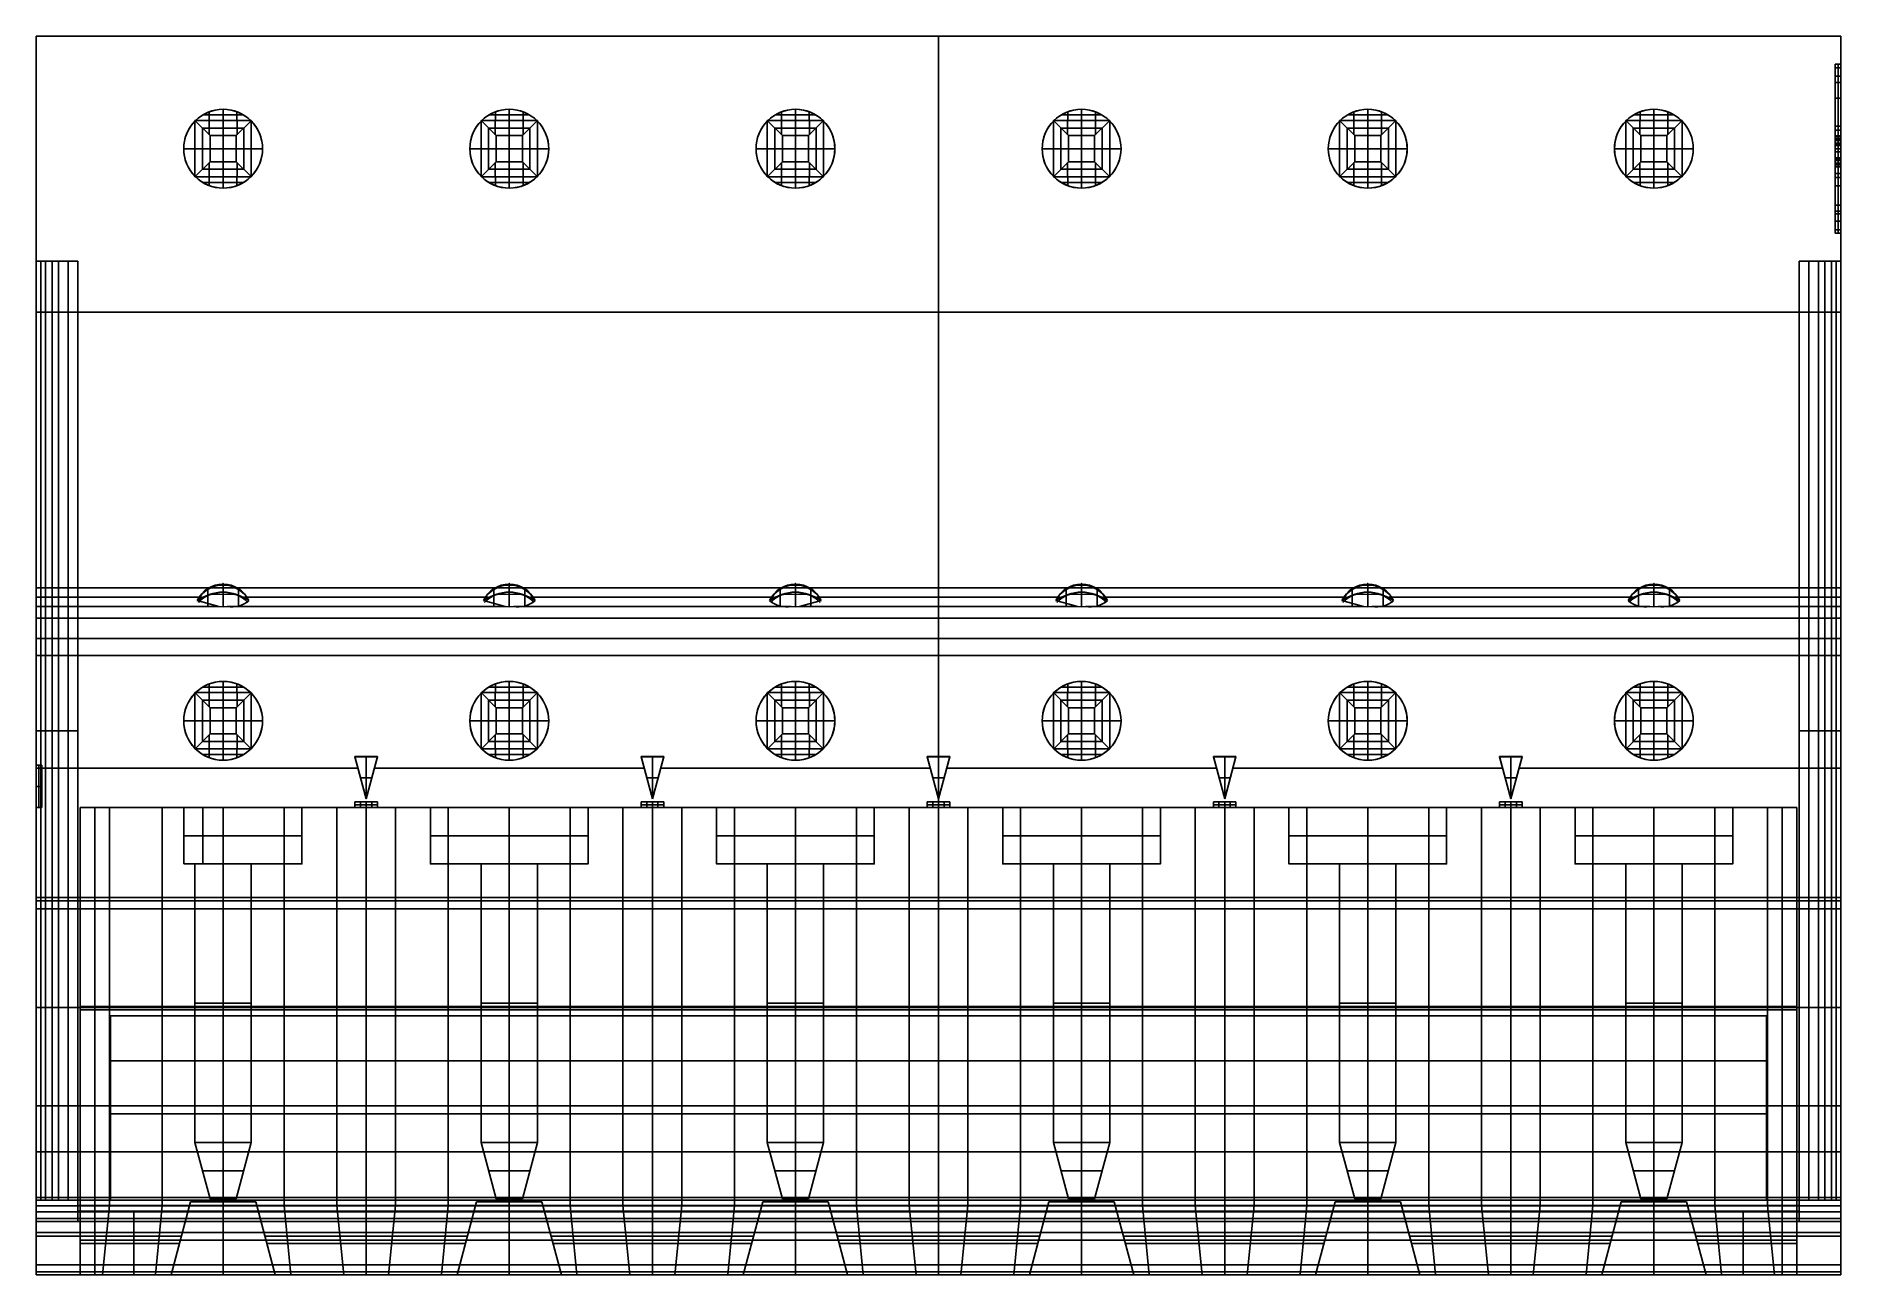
# Model space of a CAD drawing. Extents: x -16 to 16, y -9.8 to 12.2.
import ezdxf

# ---------------------------------------------------------------- set-up
doc = ezdxf.new("R2010")
doc.units = 0
doc.layers.add('DEFAULT', color=7, linetype='CONTINUOUS')

msp = doc.modelspace()

# ---------------------------------------------------------------- linework, layer by layer
at = {"layer": 'DEFAULT', "color": 98}
for p, q in [((16.02, 12.16), (-16.02, 12.16)), ((-16.02, 12.16), (-16.02, 2.36)), ((16.02, 12.16), (-16.02, 12.16)), ((-16.02, -9.84), (-16.02, 12.16)), ((-16.02, 12.16), (16.02, 12.16)), ((-16.02, 12.16), (-16.02, -8.51)), ((0, 2.36), (0, 12.16)), ((0, -9.84), (0, 12.16)), ((16.02, 2.36), (16.02, 12.16)), ((16.02, 12.16), (16.02, -9.84)), ((16.02, -8.51), (16.02, 12.16)), ((15.92, 11.66), (16.02, 11.66)), ((16.02, 11.66), (15.92, 11.66)), ((15.92, 11.449), (15.92, 11.66)), ((15.92, 11.66), (15.92, 11.449)), ((15.92, 11.66), (16.02, 11.66)), ((15.92, 11.31), (15.92, 11.66)), ((15.92, 11.598), (16.02, 11.598)), ((15.92, 11.598), (16.02, 11.598)), ((15.97, 11.449), (15.97, 11.66)), ((15.97, 11.66), (15.97, 11.449)), ((16.02, 11.449), (16.02, 11.66)), ((16.02, 11.66), (16.02, 11.449)), ((15.92, 8.871), (15.92, 11.449)), ((15.92, 11.449), (15.92, 8.871)), ((15.92, 11.449), (16.02, 11.449)), ((16.02, 11.449), (15.92, 11.449)), ((15.92, 10.386), (15.92, 11.337)), ((15.92, 11.337), (15.92, 10.386)), ((15.92, 11.337), (16.02, 11.337)), ((15.97, 8.871), (15.97, 11.449)), ((15.97, 8.871), (15.97, 11.449)), ((15.97, 10.386), (15.97, 11.337)), ((15.97, 11.337), (15.97, 10.386)), ((16.02, 11.449), (16.02, 8.871)), ((16.02, 8.871), (16.02, 11.449)), ((16.02, 10.386), (16.02, 11.337)), ((16.02, 11.337), (16.02, 10.386)), ((16.02, 10.562), (16.02, 11.337)), ((15.92, 11.058), (16.02, 11.058)), ((15.92, 11.058), (16.02, 11.058)), ((-13.195, 10.655), (-13.2, 10.66)), ((-13.2, 10.66), (-13.19, 10.66)), ((-13.19, 10.66), (-13.2, 10.66)), ((-13.2, 10.66), (-13.2, 10.65)), ((-13.2, 10.65), (-13.19, 10.66)), ((-13.2, 10.66), (-13.2, 10.65)), ((-13.2, 10.66), (-13.2, 10.65)), ((-13.2, 10.66), (-13.19, 10.66)), ((-13.195, 10.655), (-13.2, 10.65)), ((-13.2, 10.655), (-13.195, 10.655)), ((-13.2, 10.655), (-13.195, 10.655)), ((-13.2, 10.65), (-13.2, 9.67)), ((-13.2, 10.65), (-13.2, 9.67)), ((-13.2, 10.65), (-13.2, 9.67)), ((-13.198, 10.657), (-13.193, 10.657)), ((-13.198, 10.657), (-13.198, 10.652)), ((-13.19, 10.66), (-13.195, 10.655)), ((-13.195, 10.655), (-13.195, 10.66)), ((-13.195, 10.655), (-13.195, 10.66)), ((-12.932, 10.392), (-13.195, 10.655)), ((-12.7, 10.66), (-13.19, 10.66)), ((-13.19, 10.66), (-12.7, 10.66)), ((-13.19, 10.66), (-12.7, 10.66)), ((-12.7, 10.76), (-13.061, 10.76)), ((-12.948, 10.407), (-12.948, 10.66)), ((-12.945, 10.66), (-12.945, 10.816)), ((-12.7, 10.86), (-12.7, 10.66)), ((-12.7, 9.46), (-12.7, 10.86)), ((-12.34, 10.76), (-12.7, 10.76)), ((-12.7, 10.66), (-12.7, 10.392)), ((-12.7, 10.66), (-12.21, 10.66)), ((-12.21, 10.66), (-12.7, 10.66)), ((-12.7, 10.66), (-12.21, 10.66)), ((-12.468, 10.392), (-12.205, 10.655)), ((-12.455, 10.66), (-12.455, 10.816)), ((-12.453, 10.407), (-12.453, 10.66)), ((-12.2, 10.66), (-12.21, 10.66)), ((-12.21, 10.66), (-12.2, 10.65)), ((-12.21, 10.66), (-12.205, 10.655)), ((-12.21, 10.66), (-12.2, 10.66)), ((-12.21, 10.66), (-12.2, 10.66)), ((-12.208, 10.657), (-12.203, 10.657)), ((-12.205, 10.655), (-12.2, 10.66)), ((-12.205, 10.655), (-12.205, 10.66)), ((-12.205, 10.655), (-12.205, 10.66)), ((-12.205, 10.655), (-12.2, 10.65)), ((-12.205, 10.655), (-12.2, 10.655)), ((-12.205, 10.655), (-12.2, 10.655)), ((-12.203, 10.657), (-12.203, 10.652)), ((-12.2, 10.65), (-12.2, 10.66)), ((-12.2, 10.65), (-12.2, 10.66)), ((-12.2, 10.65), (-12.2, 10.66)), ((-12.2, 9.67), (-12.2, 10.65)), ((-12.2, 9.67), (-12.2, 10.65)), ((-12.2, 9.67), (-12.2, 10.65)), ((-8.12, 10.65), (-8.12, 10.66)), ((-8.12, 10.66), (-8.12, 10.65)), ((-8.12, 10.65), (-8.11, 10.66)), ((-8.11, 10.66), (-8.12, 10.66)), ((-8.12, 10.66), (-8.11, 10.66)), ((-8.12, 10.66), (-8.115, 10.655)), ((-8.12, 10.66), (-8.12, 10.65)), ((-8.12, 10.66), (-8.11, 10.66)), ((-8.12, 10.65), (-8.115, 10.655)), ((-8.12, 10.655), (-8.115, 10.655)), ((-8.12, 10.655), (-8.115, 10.655)), ((-8.12, 9.67), (-8.12, 10.65)), ((-8.12, 10.65), (-8.12, 9.67)), ((-8.12, 10.65), (-8.12, 9.67)), ((-8.118, 10.657), (-8.118, 10.652)), ((-8.118, 10.657), (-8.113, 10.657)), ((-8.115, 10.655), (-8.11, 10.66)), ((-8.115, 10.655), (-8.115, 10.66)), ((-8.115, 10.655), (-8.115, 10.66)), ((-7.852, 10.392), (-8.115, 10.655)), ((-7.62, 10.66), (-8.11, 10.66)), ((-8.11, 10.66), (-7.62, 10.66)), ((-8.11, 10.66), (-7.62, 10.66)), ((-7.62, 10.76), (-7.981, 10.76)), ((-7.868, 10.407), (-7.868, 10.66)), ((-7.865, 10.66), (-7.865, 10.816)), ((-7.62, 10.86), (-7.62, 10.66)), ((-7.62, 9.46), (-7.62, 10.86)), ((-7.26, 10.76), (-7.62, 10.76)), ((-7.62, 10.66), (-7.62, 10.392)), ((-7.62, 10.66), (-7.13, 10.66)), ((-7.13, 10.66), (-7.62, 10.66)), ((-7.62, 10.66), (-7.13, 10.66)), ((-7.388, 10.392), (-7.125, 10.655)), ((-7.375, 10.66), (-7.375, 10.816)), ((-7.373, 10.407), (-7.373, 10.66)), ((-7.12, 10.66), (-7.13, 10.66)), ((-7.13, 10.66), (-7.12, 10.65)), ((-7.13, 10.66), (-7.125, 10.655)), ((-7.13, 10.66), (-7.12, 10.66)), ((-7.13, 10.66), (-7.12, 10.66)), ((-7.128, 10.657), (-7.123, 10.657)), ((-7.125, 10.655), (-7.12, 10.66)), ((-7.125, 10.655), (-7.125, 10.66)), ((-7.125, 10.655), (-7.125, 10.66)), ((-7.125, 10.655), (-7.12, 10.65)), ((-7.125, 10.655), (-7.12, 10.655)), ((-7.125, 10.655), (-7.12, 10.655)), ((-7.123, 10.657), (-7.123, 10.652)), ((-7.12, 10.65), (-7.12, 10.66)), ((-7.12, 10.65), (-7.12, 10.66)), ((-7.12, 10.65), (-7.12, 10.66)), ((-7.12, 9.67), (-7.12, 10.65)), ((-7.12, 9.67), (-7.12, 10.65)), ((-7.12, 9.67), (-7.12, 10.65)), ((-3.04, 10.65), (-3.04, 10.66)), ((-3.04, 10.66), (-3.035, 10.655)), ((-3.03, 10.66), (-3.04, 10.66)), ((-3.04, 10.66), (-3.03, 10.66)), ((-3.04, 10.65), (-3.03, 10.66)), ((-3.04, 10.65), (-3.04, 10.66)), ((-3.04, 10.66), (-3.03, 10.66)), ((-3.04, 10.66), (-3.04, 10.65)), ((-3.035, 10.655), (-3.04, 10.65)), ((-3.04, 10.655), (-3.035, 10.655)), ((-3.04, 10.655), (-3.035, 10.655)), ((-3.04, 9.67), (-3.04, 10.65)), ((-3.04, 10.65), (-3.04, 9.67)), ((-3.04, 10.65), (-3.04, 9.67)), ((-3.038, 10.657), (-3.038, 10.652)), ((-3.038, 10.657), (-3.033, 10.657)), ((-3.03, 10.66), (-3.035, 10.655)), ((-3.035, 10.655), (-3.035, 10.66)), ((-3.035, 10.655), (-3.035, 10.66)), ((-2.772, 10.392), (-3.035, 10.655)), ((-3.03, 10.66), (-2.54, 10.66)), ((-2.54, 10.66), (-3.03, 10.66)), ((-3.03, 10.66), (-2.54, 10.66)), ((-2.54, 10.76), (-2.901, 10.76)), ((-2.788, 10.407), (-2.788, 10.66)), ((-2.785, 10.66), (-2.785, 10.816)), ((-2.54, 10.86), (-2.54, 10.66)), ((-2.54, 9.46), (-2.54, 10.86)), ((-2.18, 10.76), (-2.54, 10.76)), ((-2.05, 10.66), (-2.54, 10.66)), ((-2.54, 10.66), (-2.05, 10.66)), ((-2.54, 10.392), (-2.54, 10.66)), ((-2.54, 10.66), (-2.05, 10.66)), ((-2.308, 10.392), (-2.045, 10.655)), ((-2.295, 10.66), (-2.295, 10.816)), ((-2.293, 10.407), (-2.293, 10.66)), ((-2.05, 10.66), (-2.04, 10.66)), ((-2.04, 10.66), (-2.05, 10.66)), ((-2.045, 10.655), (-2.05, 10.66)), ((-2.05, 10.66), (-2.04, 10.65)), ((-2.05, 10.66), (-2.04, 10.66)), ((-2.048, 10.657), (-2.043, 10.657)), ((-2.045, 10.655), (-2.04, 10.66)), ((-2.045, 10.655), (-2.045, 10.66)), ((-2.045, 10.655), (-2.045, 10.66)), ((-2.045, 10.655), (-2.04, 10.65)), ((-2.045, 10.655), (-2.04, 10.655)), ((-2.045, 10.655), (-2.04, 10.655)), ((-2.043, 10.657), (-2.043, 10.652)), ((-2.04, 10.66), (-2.04, 10.65)), ((-2.04, 10.66), (-2.04, 10.65)), ((-2.04, 10.65), (-2.04, 10.66)), ((-2.04, 10.65), (-2.04, 9.67)), ((-2.04, 9.67), (-2.04, 10.65)), ((-2.04, 9.67), (-2.04, 10.65)), ((2.04, 10.65), (2.04, 10.66)), ((2.04, 10.66), (2.045, 10.655)), ((2.04, 10.65), (2.05, 10.66)), ((2.05, 10.66), (2.04, 10.66)), ((2.04, 10.66), (2.04, 10.65)), ((2.05, 10.66), (2.04, 10.66)), ((2.04, 10.66), (2.05, 10.66)), ((2.04, 10.66), (2.04, 10.65)), ((2.04, 10.65), (2.045, 10.655)), ((2.04, 10.655), (2.045, 10.655)), ((2.04, 10.655), (2.045, 10.655)), ((2.04, 9.67), (2.04, 10.65)), ((2.04, 9.67), (2.04, 10.65)), ((2.04, 10.65), (2.04, 9.67)), ((2.042, 10.657), (2.042, 10.652)), ((2.042, 10.657), (2.047, 10.657)), ((2.05, 10.66), (2.045, 10.655)), ((2.045, 10.655), (2.045, 10.66)), ((2.045, 10.655), (2.045, 10.66)), ((2.045, 10.655), (2.308, 10.392)), ((2.05, 10.66), (2.54, 10.66)), ((2.54, 10.66), (2.05, 10.66)), ((2.05, 10.66), (2.54, 10.66)), ((2.54, 10.76), (2.179, 10.76)), ((2.292, 10.407), (2.292, 10.66)), ((2.295, 10.66), (2.295, 10.816)), ((2.54, 10.86), (2.54, 10.66)), ((2.54, 9.46), (2.54, 10.86)), ((2.9, 10.76), (2.54, 10.76)), ((3.03, 10.66), (2.54, 10.66)), ((2.54, 10.66), (3.03, 10.66)), ((2.54, 10.66), (2.54, 10.392)), ((2.54, 10.66), (3.03, 10.66)), ((2.772, 10.392), (3.035, 10.655)), ((2.785, 10.66), (2.785, 10.816)), ((2.787, 10.407), (2.787, 10.66)), ((3.04, 10.66), (3.03, 10.66)), ((3.03, 10.66), (3.04, 10.65)), ((3.04, 10.66), (3.03, 10.66)), ((3.035, 10.655), (3.03, 10.66)), ((3.03, 10.66), (3.04, 10.66)), ((3.032, 10.657), (3.037, 10.657)), ((3.035, 10.655), (3.04, 10.66)), ((3.035, 10.655), (3.035, 10.66)), ((3.035, 10.655), (3.035, 10.66)), ((3.04, 10.65), (3.035, 10.655)), ((3.035, 10.655), (3.04, 10.655)), ((3.035, 10.655), (3.04, 10.655)), ((3.037, 10.657), (3.037, 10.652)), ((3.04, 10.65), (3.04, 10.66)), ((3.04, 10.66), (3.04, 10.65)), ((3.04, 10.65), (3.04, 10.66)), ((3.04, 10.65), (3.04, 9.67)), ((3.04, 9.67), (3.04, 10.65)), ((3.04, 9.67), (3.04, 10.65)), ((7.12, 10.65), (7.12, 10.66)), ((7.12, 10.66), (7.125, 10.655)), ((7.12, 10.65), (7.13, 10.66)), ((7.13, 10.66), (7.12, 10.66)), ((7.12, 10.66), (7.12, 10.65)), ((7.12, 10.66), (7.13, 10.66)), ((7.12, 10.66), (7.13, 10.66)), ((7.12, 10.66), (7.12, 10.65)), ((7.125, 10.655), (7.12, 10.65)), ((7.12, 10.655), (7.125, 10.655)), ((7.12, 10.655), (7.125, 10.655)), ((7.12, 9.67), (7.12, 10.65)), ((7.12, 10.65), (7.12, 9.67)), ((7.12, 10.65), (7.12, 9.67)), ((7.122, 10.657), (7.122, 10.652)), ((7.122, 10.657), (7.127, 10.657)), ((7.125, 10.655), (7.13, 10.66)), ((7.125, 10.655), (7.125, 10.66)), ((7.125, 10.655), (7.125, 10.66)), ((7.125, 10.655), (7.388, 10.392)), ((7.13, 10.66), (7.62, 10.66)), ((7.62, 10.66), (7.13, 10.66)), ((7.13, 10.66), (7.62, 10.66)), ((7.62, 10.76), (7.259, 10.76)), ((7.372, 10.407), (7.372, 10.66)), ((7.375, 10.66), (7.375, 10.816)), ((7.62, 10.86), (7.62, 10.66)), ((7.62, 9.46), (7.62, 10.86)), ((7.98, 10.76), (7.62, 10.76)), ((7.62, 10.66), (7.62, 10.392)), ((7.62, 10.66), (8.11, 10.66)), ((8.11, 10.66), (7.62, 10.66)), ((7.62, 10.66), (8.11, 10.66)), ((8.115, 10.655), (7.852, 10.392)), ((7.865, 10.66), (7.865, 10.816)), ((7.867, 10.407), (7.867, 10.66)), ((8.11, 10.66), (8.115, 10.655)), ((8.11, 10.66), (8.12, 10.66)), ((8.12, 10.66), (8.11, 10.66)), ((8.11, 10.66), (8.12, 10.65)), ((8.11, 10.66), (8.12, 10.66)), ((8.112, 10.657), (8.117, 10.657)), ((8.115, 10.655), (8.12, 10.66)), ((8.115, 10.655), (8.115, 10.66)), ((8.115, 10.655), (8.115, 10.66)), ((8.12, 10.65), (8.115, 10.655)), ((8.115, 10.655), (8.12, 10.655)), ((8.115, 10.655), (8.12, 10.655)), ((8.117, 10.657), (8.117, 10.652)), ((8.12, 10.66), (8.12, 10.65)), ((8.12, 10.66), (8.12, 10.65)), ((8.12, 10.65), (8.12, 10.66)), ((8.12, 10.65), (8.12, 9.67)), ((8.12, 9.67), (8.12, 10.65)), ((8.12, 9.67), (8.12, 10.65)), ((12.2, 10.66), (12.21, 10.66)), ((12.205, 10.655), (12.2, 10.66)), ((12.2, 10.65), (12.2, 10.66)), ((12.2, 10.65), (12.2, 10.66)), ((12.2, 10.65), (12.21, 10.66)), ((12.21, 10.66), (12.2, 10.66)), ((12.2, 10.66), (12.2, 10.65)), ((12.2, 10.66), (12.21, 10.66)), ((12.205, 10.655), (12.2, 10.65)), ((12.2, 10.655), (12.205, 10.655)), ((12.2, 10.655), (12.205, 10.655)), ((12.2, 10.65), (12.2, 9.67)), ((12.2, 10.65), (12.2, 9.67)), ((12.2, 10.65), (12.2, 9.67)), ((12.202, 10.657), (12.207, 10.657)), ((12.202, 10.657), (12.202, 10.652)), ((12.21, 10.66), (12.205, 10.655)), ((12.205, 10.655), (12.205, 10.66)), ((12.205, 10.655), (12.205, 10.66)), ((12.205, 10.655), (12.468, 10.392)), ((12.7, 10.66), (12.21, 10.66)), ((12.7, 10.66), (12.21, 10.66)), ((12.21, 10.66), (12.7, 10.66)), ((12.7, 10.76), (12.339, 10.76)), ((12.452, 10.407), (12.452, 10.66)), ((12.455, 10.66), (12.455, 10.816)), ((12.7, 10.66), (12.7, 10.86)), ((12.7, 9.46), (12.7, 10.86)), ((13.06, 10.76), (12.7, 10.76)), ((13.19, 10.66), (12.7, 10.66)), ((13.19, 10.66), (12.7, 10.66)), ((12.7, 10.66), (12.7, 10.392)), ((12.7, 10.66), (13.19, 10.66)), ((12.932, 10.392), (13.195, 10.655)), ((12.945, 10.66), (12.945, 10.816)), ((12.947, 10.407), (12.947, 10.66)), ((13.2, 10.66), (13.19, 10.66)), ((13.19, 10.66), (13.2, 10.65)), ((13.19, 10.66), (13.2, 10.66)), ((13.195, 10.655), (13.19, 10.66)), ((13.19, 10.66), (13.2, 10.66)), ((13.192, 10.657), (13.197, 10.657)), ((13.2, 10.66), (13.195, 10.655)), ((13.195, 10.655), (13.195, 10.66)), ((13.195, 10.655), (13.195, 10.66)), ((13.2, 10.65), (13.195, 10.655)), ((13.195, 10.655), (13.2, 10.655)), ((13.195, 10.655), (13.2, 10.655)), ((13.197, 10.657), (13.197, 10.652)), ((13.2, 10.65), (13.2, 10.66)), ((13.2, 10.66), (13.2, 10.65)), ((13.2, 10.65), (13.2, 10.66)), ((13.2, 10.65), (13.2, 9.67)), ((13.2, 9.67), (13.2, 10.65)), ((13.2, 9.67), (13.2, 10.65)), ((-13.066, 10.526), (-12.7, 10.526)), ((-13.066, 10.526), (-13.066, 9.794)), ((-12.7, 10.392), (-12.932, 10.392)), ((-12.932, 10.392), (-12.932, 9.928)), ((-12.7, 10.526), (-12.334, 10.526)), ((-12.7, 10.392), (-12.468, 10.392)), ((-12.7, 9.928), (-12.7, 10.392)), ((-12.468, 9.928), (-12.468, 10.392)), ((-12.334, 10.526), (-12.334, 9.794)), ((-7.986, 10.526), (-7.62, 10.526)), ((-7.986, 10.526), (-7.986, 9.794)), ((-7.62, 10.392), (-7.852, 10.392)), ((-7.852, 10.392), (-7.852, 9.928)), ((-7.62, 10.526), (-7.254, 10.526)), ((-7.62, 10.392), (-7.388, 10.392)), ((-7.62, 9.928), (-7.62, 10.392)), ((-7.388, 10.392), (-7.388, 9.928)), ((-7.254, 10.526), (-7.254, 9.794)), ((-2.906, 10.526), (-2.54, 10.526)), ((-2.906, 10.526), (-2.906, 9.794)), ((-2.54, 10.392), (-2.772, 10.392)), ((-2.772, 10.392), (-2.772, 9.928)), ((-2.54, 10.526), (-2.174, 10.526)), ((-2.308, 10.392), (-2.54, 10.392)), ((-2.54, 9.928), (-2.54, 10.392)), ((-2.308, 9.928), (-2.308, 10.392)), ((-2.174, 10.526), (-2.174, 9.794)), ((2.174, 10.526), (2.174, 9.794)), ((2.174, 10.526), (2.54, 10.526)), ((2.308, 10.392), (2.308, 9.928)), ((2.54, 10.392), (2.308, 10.392)), ((2.54, 10.526), (2.906, 10.526)), ((2.54, 10.392), (2.772, 10.392)), ((2.54, 9.928), (2.54, 10.392)), ((2.772, 10.392), (2.772, 9.928)), ((2.906, 10.526), (2.906, 9.794)), ((7.254, 10.526), (7.62, 10.526)), ((7.254, 10.526), (7.254, 9.794)), ((7.388, 9.928), (7.388, 10.392)), ((7.388, 10.392), (7.62, 10.392)), ((7.62, 10.526), (7.986, 10.526)), ((7.62, 10.392), (7.852, 10.392)), ((7.62, 9.928), (7.62, 10.392)), ((7.852, 10.392), (7.852, 9.928)), ((7.986, 10.526), (7.986, 9.794)), ((12.334, 10.526), (12.334, 9.794)), ((12.334, 10.526), (12.7, 10.526)), ((12.468, 9.928), (12.468, 10.392)), ((12.468, 10.392), (12.7, 10.392)), ((12.7, 10.526), (13.066, 10.526)), ((12.7, 10.392), (12.932, 10.392)), ((12.7, 9.928), (12.7, 10.392)), ((12.932, 10.392), (12.932, 9.928)), ((13.066, 10.526), (13.066, 9.794)), ((15.92, 10.304), (15.92, 10.562)), ((15.92, 10.562), (15.92, 10.304)), ((15.92, 10.562), (16.02, 10.562)), ((15.92, 10.15), (15.92, 10.503)), ((15.92, 10.492), (16.02, 10.492)), ((15.92, 10.492), (16.02, 10.492)), ((15.92, 10.373), (15.92, 10.386)), ((15.92, 10.386), (15.92, 10.373)), ((15.92, 10.386), (16.02, 10.386)), ((16.02, 10.386), (15.92, 10.386)), ((16.02, 10.38), (15.92, 10.38)), ((15.92, 10.38), (16.02, 10.38)), ((15.92, 10.215), (15.92, 10.373)), ((15.92, 10.373), (15.92, 10.215)), ((15.92, 10.373), (16.02, 10.373)), ((15.92, 10.373), (16.02, 10.373)), ((15.92, 9.876), (15.92, 10.333)), ((15.92, 10.333), (15.92, 9.876)), ((15.92, 10.333), (16.02, 10.333)), ((15.92, 10.304), (15.92, 10.215)), ((15.92, 10.215), (15.92, 10.304)), ((16.02, 10.304), (15.92, 10.304)), ((16.02, 10.304), (15.92, 10.304)), ((15.92, 10.261), (16.02, 10.261)), ((15.92, 10.261), (16.02, 10.261)), ((15.97, 10.562), (15.97, 10.304)), ((15.97, 10.304), (15.97, 10.562)), ((15.97, 10.373), (15.97, 10.386)), ((15.97, 10.373), (15.97, 10.386)), ((15.97, 10.215), (15.97, 10.373)), ((15.97, 10.373), (15.97, 10.215)), ((15.97, 9.876), (15.97, 10.333)), ((15.97, 10.333), (15.97, 9.876)), ((15.97, 10.215), (15.97, 10.304)), ((15.97, 10.304), (15.97, 10.215)), ((16.02, 10.562), (16.02, 10.304)), ((16.02, 10.562), (16.02, 10.304)), ((16.02, 10.386), (16.02, 10.373)), ((16.02, 10.373), (16.02, 10.386)), ((16.02, 10.373), (16.02, 10.215)), ((16.02, 10.215), (16.02, 10.373)), ((16.02, 10.333), (16.02, 9.876)), ((16.02, 10.333), (16.02, 9.876)), ((16.02, 9.876), (16.02, 10.333)), ((16.02, 10.304), (16.02, 10.215)), ((16.02, 10.215), (16.02, 10.304)), ((-12, 10.16), (-13.4, 10.16)), ((-13.2, 10.16), (-13.4, 10.16)), ((-13.2, 10.16), (-12.932, 10.16)), ((-12.468, 10.16), (-12.932, 10.16)), ((-12.468, 10.16), (-12.2, 10.16)), ((-12, 10.16), (-12.2, 10.16)), ((-8.12, 10.16), (-8.32, 10.16)), ((-6.92, 10.16), (-8.32, 10.16)), ((-8.12, 10.16), (-7.852, 10.16)), ((-7.388, 10.16), (-7.852, 10.16)), ((-7.388, 10.16), (-7.12, 10.16)), ((-6.92, 10.16), (-7.12, 10.16)), ((-1.84, 10.16), (-3.24, 10.16)), ((-3.04, 10.16), (-3.24, 10.16)), ((-3.04, 10.16), (-2.772, 10.16)), ((-2.308, 10.16), (-2.772, 10.16)), ((-2.308, 10.16), (-2.04, 10.16)), ((-1.84, 10.16), (-2.04, 10.16)), ((3.24, 10.16), (1.84, 10.16)), ((2.04, 10.16), (1.84, 10.16)), ((2.04, 10.16), (2.308, 10.16)), ((2.772, 10.16), (2.308, 10.16)), ((2.772, 10.16), (3.04, 10.16)), ((3.24, 10.16), (3.04, 10.16)), ((8.32, 10.16), (6.92, 10.16)), ((7.12, 10.16), (6.92, 10.16)), ((7.12, 10.16), (7.388, 10.16)), ((7.852, 10.16), (7.388, 10.16)), ((7.852, 10.16), (8.12, 10.16)), ((8.32, 10.16), (8.12, 10.16)), ((12.2, 10.16), (12, 10.16)), ((13.4, 10.16), (12, 10.16)), ((12.2, 10.16), (12.468, 10.16)), ((12.932, 10.16), (12.468, 10.16)), ((12.932, 10.16), (13.2, 10.16)), ((13.4, 10.16), (13.2, 10.16)), ((15.92, 10.239), (16.02, 10.239)), ((15.92, 10.239), (16.02, 10.239)), ((16.02, 10.215), (15.92, 10.215)), ((15.92, 10.215), (16.02, 10.215)), ((15.92, 10.215), (16.02, 10.215)), ((15.92, 10.215), (16.02, 10.215)), ((15.92, 10.215), (16.02, 10.215)), ((15.92, 10.215), (16.02, 10.215)), ((16.02, 10.16), (15.92, 10.16)), ((15.92, 10.16), (16.02, 10.16)), ((15.92, 10.105), (16.02, 10.105)), ((15.92, 10.105), (16.02, 10.105)), ((15.92, 9.707), (15.92, 10.059)), ((15.92, 9.995), (15.92, 9.905)), ((15.92, 9.905), (15.92, 9.995)), ((15.92, 9.995), (15.92, 9.836)), ((15.92, 9.836), (15.92, 9.995)), ((15.92, 9.995), (16.02, 9.995)), ((16.02, 9.995), (15.92, 9.995)), ((15.92, 9.995), (16.02, 9.995)), ((15.92, 9.995), (16.02, 9.995)), ((15.92, 9.995), (16.02, 9.995)), ((15.92, 9.995), (16.02, 9.995)), ((15.92, 9.97), (16.02, 9.97)), ((15.92, 9.97), (16.02, 9.97)), ((15.92, 9.948), (16.02, 9.948)), ((15.92, 9.948), (16.02, 9.948)), ((15.97, 9.905), (15.97, 9.995)), ((15.97, 9.836), (15.97, 9.995)), ((15.97, 9.995), (15.97, 9.836)), ((15.97, 9.995), (15.97, 9.905)), ((16.02, 9.995), (16.02, 9.905)), ((16.02, 9.836), (16.02, 9.995)), ((16.02, 9.995), (16.02, 9.905)), ((16.02, 9.995), (16.02, 9.836)), ((-13.19, 9.66), (-13.2, 9.67)), ((-13.2, 9.67), (-13.2, 9.66)), ((-13.2, 9.66), (-13.2, 9.67)), ((-13.2, 9.67), (-13.195, 9.665)), ((-13.2, 9.67), (-13.2, 9.66)), ((-13.195, 9.665), (-13.2, 9.66)), ((-13.2, 9.665), (-13.195, 9.665)), ((-13.2, 9.665), (-13.195, 9.665)), ((-13.2, 9.66), (-13.19, 9.66)), ((-13.2, 9.66), (-13.19, 9.66)), ((-13.2, 9.66), (-13.19, 9.66)), ((-13.198, 9.668), (-13.198, 9.663)), ((-13.198, 9.663), (-13.193, 9.663)), ((-13.195, 9.665), (-12.932, 9.928)), ((-13.19, 9.66), (-13.195, 9.665)), ((-13.195, 9.66), (-13.195, 9.665)), ((-13.195, 9.66), (-13.195, 9.665)), ((-12.7, 9.66), (-13.19, 9.66)), ((-13.19, 9.66), (-12.7, 9.66)), ((-13.19, 9.66), (-12.7, 9.66)), ((-13.066, 9.794), (-12.7, 9.794)), ((-12.948, 9.66), (-12.948, 9.913)), ((-12.945, 9.504), (-12.945, 9.66)), ((-12.932, 9.928), (-12.7, 9.928)), ((-12.7, 9.928), (-12.7, 9.66)), ((-12.468, 9.928), (-12.7, 9.928)), ((-12.7, 9.794), (-12.334, 9.794)), ((-12.7, 9.66), (-12.7, 9.46)), ((-12.7, 9.66), (-12.21, 9.66)), ((-12.7, 9.66), (-12.21, 9.66)), ((-12.7, 9.66), (-12.21, 9.66)), ((-12.205, 9.665), (-12.468, 9.928)), ((-12.455, 9.504), (-12.455, 9.66)), ((-12.453, 9.66), (-12.453, 9.913)), ((-12.2, 9.67), (-12.21, 9.66)), ((-12.21, 9.66), (-12.205, 9.665)), ((-12.21, 9.66), (-12.2, 9.66)), ((-12.21, 9.66), (-12.2, 9.66)), ((-12.21, 9.66), (-12.2, 9.66)), ((-12.208, 9.663), (-12.203, 9.663)), ((-12.205, 9.665), (-12.2, 9.67)), ((-12.2, 9.66), (-12.205, 9.665)), ((-12.205, 9.665), (-12.2, 9.665)), ((-12.205, 9.66), (-12.205, 9.665)), ((-12.205, 9.665), (-12.2, 9.665)), ((-12.205, 9.66), (-12.205, 9.665)), ((-12.203, 9.668), (-12.203, 9.663)), ((-12.2, 9.66), (-12.2, 9.67)), ((-12.2, 9.66), (-12.2, 9.67)), ((-12.2, 9.66), (-12.2, 9.67)), ((-8.12, 9.67), (-8.12, 9.66)), ((-8.11, 9.66), (-8.12, 9.67)), ((-8.12, 9.66), (-8.12, 9.67)), ((-8.12, 9.67), (-8.115, 9.665)), ((-8.12, 9.67), (-8.12, 9.66)), ((-8.115, 9.665), (-8.12, 9.66)), ((-8.12, 9.665), (-8.115, 9.665)), ((-8.12, 9.665), (-8.115, 9.665)), ((-8.12, 9.66), (-8.11, 9.66)), ((-8.12, 9.66), (-8.11, 9.66)), ((-8.12, 9.66), (-8.11, 9.66)), ((-8.118, 9.668), (-8.118, 9.663)), ((-8.118, 9.663), (-8.113, 9.663)), ((-7.852, 9.928), (-8.115, 9.665)), ((-8.115, 9.665), (-8.11, 9.66)), ((-8.115, 9.66), (-8.115, 9.665)), ((-8.115, 9.66), (-8.115, 9.665)), ((-8.11, 9.66), (-7.62, 9.66)), ((-7.62, 9.66), (-8.11, 9.66)), ((-8.11, 9.66), (-7.62, 9.66)), ((-7.986, 9.794), (-7.62, 9.794)), ((-7.868, 9.66), (-7.868, 9.913)), ((-7.865, 9.504), (-7.865, 9.66)), ((-7.852, 9.928), (-7.62, 9.928)), ((-7.62, 9.928), (-7.62, 9.66)), ((-7.388, 9.928), (-7.62, 9.928)), ((-7.62, 9.794), (-7.254, 9.794)), ((-7.62, 9.66), (-7.62, 9.46)), ((-7.62, 9.66), (-7.13, 9.66)), ((-7.62, 9.66), (-7.13, 9.66)), ((-7.62, 9.66), (-7.13, 9.66)), ((-7.125, 9.665), (-7.388, 9.928)), ((-7.375, 9.504), (-7.375, 9.66)), ((-7.373, 9.66), (-7.373, 9.913)), ((-7.12, 9.67), (-7.13, 9.66)), ((-7.13, 9.66), (-7.125, 9.665)), ((-7.13, 9.66), (-7.12, 9.66)), ((-7.13, 9.66), (-7.12, 9.66)), ((-7.13, 9.66), (-7.12, 9.66)), ((-7.128, 9.663), (-7.123, 9.663)), ((-7.125, 9.665), (-7.12, 9.67)), ((-7.12, 9.66), (-7.125, 9.665)), ((-7.125, 9.665), (-7.12, 9.665)), ((-7.125, 9.66), (-7.125, 9.665)), ((-7.125, 9.665), (-7.12, 9.665)), ((-7.125, 9.66), (-7.125, 9.665)), ((-7.123, 9.668), (-7.123, 9.663)), ((-7.12, 9.66), (-7.12, 9.67)), ((-7.12, 9.66), (-7.12, 9.67)), ((-7.12, 9.66), (-7.12, 9.67)), ((-3.04, 9.67), (-3.04, 9.66)), ((-3.04, 9.66), (-3.04, 9.67)), ((-3.035, 9.665), (-3.04, 9.67)), ((-3.03, 9.66), (-3.04, 9.67)), ((-3.04, 9.67), (-3.04, 9.66)), ((-3.04, 9.66), (-3.035, 9.665)), ((-3.04, 9.665), (-3.035, 9.665)), ((-3.04, 9.665), (-3.035, 9.665)), ((-3.03, 9.66), (-3.04, 9.66)), ((-3.03, 9.66), (-3.04, 9.66)), ((-3.04, 9.66), (-3.03, 9.66)), ((-3.038, 9.668), (-3.038, 9.663)), ((-3.038, 9.663), (-3.033, 9.663)), ((-3.035, 9.665), (-2.772, 9.928)), ((-3.035, 9.665), (-3.03, 9.66)), ((-3.035, 9.66), (-3.035, 9.665)), ((-3.035, 9.66), (-3.035, 9.665)), ((-2.54, 9.66), (-3.03, 9.66)), ((-2.54, 9.66), (-3.03, 9.66)), ((-3.03, 9.66), (-2.54, 9.66)), ((-2.906, 9.794), (-2.54, 9.794)), ((-2.788, 9.66), (-2.788, 9.913)), ((-2.785, 9.504), (-2.785, 9.66)), ((-2.772, 9.928), (-2.54, 9.928)), ((-2.54, 9.928), (-2.54, 9.66)), ((-2.54, 9.928), (-2.308, 9.928)), ((-2.54, 9.794), (-2.174, 9.794)), ((-2.54, 9.66), (-2.54, 9.46)), ((-2.05, 9.66), (-2.54, 9.66)), ((-2.54, 9.66), (-2.05, 9.66)), ((-2.54, 9.66), (-2.05, 9.66)), ((-2.045, 9.665), (-2.308, 9.928)), ((-2.295, 9.504), (-2.295, 9.66)), ((-2.293, 9.66), (-2.293, 9.913)), ((-2.04, 9.67), (-2.05, 9.66)), ((-2.05, 9.66), (-2.045, 9.665)), ((-2.05, 9.66), (-2.04, 9.66)), ((-2.04, 9.66), (-2.05, 9.66)), ((-2.05, 9.66), (-2.04, 9.66)), ((-2.048, 9.663), (-2.043, 9.663)), ((-2.04, 9.67), (-2.045, 9.665)), ((-2.04, 9.66), (-2.045, 9.665)), ((-2.045, 9.665), (-2.04, 9.665)), ((-2.045, 9.665), (-2.04, 9.665)), ((-2.045, 9.66), (-2.045, 9.665)), ((-2.045, 9.66), (-2.045, 9.665)), ((-2.043, 9.668), (-2.043, 9.663)), ((-2.04, 9.67), (-2.04, 9.66)), ((-2.04, 9.66), (-2.04, 9.67)), ((-2.04, 9.66), (-2.04, 9.67)), ((2.045, 9.665), (2.04, 9.67)), ((2.05, 9.66), (2.04, 9.67)), ((2.04, 9.67), (2.04, 9.66)), ((2.04, 9.66), (2.04, 9.67)), ((2.04, 9.67), (2.04, 9.66)), ((2.045, 9.665), (2.04, 9.66)), ((2.04, 9.665), (2.045, 9.665)), ((2.04, 9.665), (2.045, 9.665)), ((2.05, 9.66), (2.04, 9.66)), ((2.04, 9.66), (2.05, 9.66)), ((2.04, 9.66), (2.05, 9.66)), ((2.042, 9.668), (2.042, 9.663)), ((2.042, 9.663), (2.047, 9.663)), ((2.308, 9.928), (2.045, 9.665)), ((2.045, 9.665), (2.05, 9.66)), ((2.045, 9.66), (2.045, 9.665)), ((2.045, 9.66), (2.045, 9.665)), ((2.05, 9.66), (2.54, 9.66)), ((2.54, 9.66), (2.05, 9.66)), ((2.05, 9.66), (2.54, 9.66)), ((2.174, 9.794), (2.54, 9.794)), ((2.292, 9.66), (2.292, 9.913)), ((2.295, 9.504), (2.295, 9.66)), ((2.308, 9.928), (2.54, 9.928)), ((2.54, 9.66), (2.54, 9.928)), ((2.54, 9.928), (2.772, 9.928)), ((2.54, 9.794), (2.906, 9.794)), ((3.03, 9.66), (2.54, 9.66)), ((2.54, 9.66), (3.03, 9.66)), ((2.54, 9.66), (2.54, 9.46)), ((2.54, 9.66), (3.03, 9.66)), ((2.772, 9.928), (3.035, 9.665)), ((2.785, 9.504), (2.785, 9.66)), ((2.787, 9.66), (2.787, 9.913)), ((3.04, 9.67), (3.03, 9.66)), ((3.035, 9.665), (3.03, 9.66)), ((3.03, 9.66), (3.04, 9.66)), ((3.03, 9.66), (3.04, 9.66)), ((3.03, 9.66), (3.04, 9.66)), ((3.032, 9.663), (3.037, 9.663)), ((3.035, 9.665), (3.04, 9.67)), ((3.035, 9.665), (3.04, 9.66)), ((3.035, 9.665), (3.04, 9.665)), ((3.035, 9.66), (3.035, 9.665)), ((3.035, 9.66), (3.035, 9.665)), ((3.035, 9.665), (3.04, 9.665)), ((3.037, 9.668), (3.037, 9.663)), ((3.04, 9.66), (3.04, 9.67)), ((3.04, 9.66), (3.04, 9.67)), ((3.04, 9.66), (3.04, 9.67)), ((7.12, 9.67), (7.12, 9.66)), ((7.12, 9.66), (7.12, 9.67)), ((7.13, 9.66), (7.12, 9.67)), ((7.12, 9.67), (7.125, 9.665)), ((7.12, 9.67), (7.12, 9.66)), ((7.12, 9.66), (7.125, 9.665)), ((7.12, 9.665), (7.125, 9.665)), ((7.12, 9.665), (7.125, 9.665)), ((7.12, 9.66), (7.13, 9.66)), ((7.13, 9.66), (7.12, 9.66)), ((7.12, 9.66), (7.13, 9.66)), ((7.122, 9.668), (7.122, 9.663)), ((7.122, 9.663), (7.127, 9.663)), ((7.125, 9.665), (7.388, 9.928)), ((7.13, 9.66), (7.125, 9.665)), ((7.125, 9.66), (7.125, 9.665)), ((7.125, 9.66), (7.125, 9.665)), ((7.13, 9.66), (7.62, 9.66)), ((7.62, 9.66), (7.13, 9.66)), ((7.13, 9.66), (7.62, 9.66)), ((7.254, 9.794), (7.62, 9.794)), ((7.372, 9.66), (7.372, 9.913)), ((7.375, 9.504), (7.375, 9.66)), ((7.62, 9.928), (7.388, 9.928)), ((7.852, 9.928), (7.62, 9.928)), ((7.62, 9.928), (7.62, 9.66)), ((7.62, 9.794), (7.986, 9.794)), ((7.62, 9.66), (7.62, 9.46)), ((7.62, 9.66), (8.11, 9.66)), ((7.62, 9.66), (8.11, 9.66)), ((7.62, 9.66), (8.11, 9.66)), ((7.852, 9.928), (8.115, 9.665)), ((7.865, 9.504), (7.865, 9.66)), ((7.867, 9.66), (7.867, 9.913)), ((8.12, 9.67), (8.11, 9.66)), ((8.11, 9.66), (8.115, 9.665)), ((8.11, 9.66), (8.12, 9.66)), ((8.11, 9.66), (8.12, 9.66)), ((8.11, 9.66), (8.12, 9.66)), ((8.112, 9.663), (8.117, 9.663)), ((8.115, 9.665), (8.12, 9.67)), ((8.115, 9.665), (8.12, 9.66)), ((8.115, 9.66), (8.115, 9.665)), ((8.115, 9.665), (8.12, 9.665)), ((8.115, 9.66), (8.115, 9.665)), ((8.115, 9.665), (8.12, 9.665)), ((8.117, 9.668), (8.117, 9.663)), ((8.12, 9.67), (8.12, 9.66)), ((8.12, 9.66), (8.12, 9.67)), ((8.12, 9.66), (8.12, 9.67)), ((12.205, 9.665), (12.2, 9.67)), ((12.2, 9.67), (12.2, 9.66)), ((12.2, 9.67), (12.2, 9.66)), ((12.21, 9.66), (12.2, 9.67)), ((12.2, 9.67), (12.2, 9.66)), ((12.2, 9.66), (12.205, 9.665)), ((12.2, 9.665), (12.205, 9.665)), ((12.2, 9.665), (12.205, 9.665)), ((12.21, 9.66), (12.2, 9.66)), ((12.2, 9.66), (12.21, 9.66)), ((12.2, 9.66), (12.21, 9.66)), ((12.202, 9.668), (12.202, 9.663)), ((12.202, 9.663), (12.207, 9.663)), ((12.468, 9.928), (12.205, 9.665)), ((12.205, 9.665), (12.21, 9.66)), ((12.205, 9.66), (12.205, 9.665)), ((12.205, 9.66), (12.205, 9.665)), ((12.21, 9.66), (12.7, 9.66)), ((12.7, 9.66), (12.21, 9.66)), ((12.21, 9.66), (12.7, 9.66)), ((12.334, 9.794), (12.7, 9.794)), ((12.452, 9.66), (12.452, 9.913)), ((12.455, 9.504), (12.455, 9.66)), ((12.7, 9.928), (12.468, 9.928)), ((12.932, 9.928), (12.7, 9.928)), ((12.7, 9.66), (12.7, 9.928)), ((12.7, 9.794), (13.066, 9.794)), ((12.7, 9.66), (12.7, 9.46)), ((12.7, 9.66), (13.19, 9.66)), ((12.7, 9.66), (13.19, 9.66)), ((12.7, 9.66), (13.19, 9.66)), ((13.195, 9.665), (12.932, 9.928)), ((12.945, 9.504), (12.945, 9.66)), ((12.947, 9.66), (12.947, 9.913)), ((13.2, 9.67), (13.19, 9.66)), ((13.19, 9.66), (13.195, 9.665)), ((13.19, 9.66), (13.2, 9.66)), ((13.19, 9.66), (13.2, 9.66)), ((13.19, 9.66), (13.2, 9.66)), ((13.192, 9.663), (13.197, 9.663)), ((13.2, 9.67), (13.195, 9.665)), ((13.2, 9.66), (13.195, 9.665)), ((13.195, 9.665), (13.2, 9.665)), ((13.195, 9.66), (13.195, 9.665)), ((13.195, 9.665), (13.2, 9.665)), ((13.195, 9.66), (13.195, 9.665)), ((13.197, 9.668), (13.197, 9.663)), ((13.2, 9.66), (13.2, 9.67)), ((13.2, 9.67), (13.2, 9.66)), ((13.2, 9.66), (13.2, 9.67)), ((15.92, 9.905), (15.92, 9.648)), ((15.92, 9.648), (15.92, 9.905)), ((16.02, 9.905), (15.92, 9.905)), ((15.92, 9.905), (16.02, 9.905)), ((16.02, 9.876), (15.92, 9.876)), ((15.92, 9.836), (15.92, 9.16)), ((15.92, 9.16), (15.92, 9.836)), ((15.92, 9.836), (16.02, 9.836)), ((16.02, 9.836), (15.92, 9.836)), ((15.92, 9.718), (16.02, 9.718)), ((15.92, 9.718), (16.02, 9.718)), ((15.92, 9.648), (16.02, 9.648)), ((15.97, 9.648), (15.97, 9.905)), ((15.97, 9.905), (15.97, 9.648)), ((15.97, 9.16), (15.97, 9.836)), ((15.97, 9.16), (15.97, 9.836)), ((16.02, 9.905), (16.02, 9.648)), ((16.02, 9.648), (16.02, 9.905)), ((16.02, 9.836), (16.02, 9.16)), ((16.02, 9.16), (16.02, 9.836)), ((16.02, 9.002), (16.02, 9.707)), ((-12.7, 9.56), (-13.061, 9.56)), ((-12.34, 9.56), (-12.7, 9.56)), ((-7.62, 9.56), (-7.981, 9.56)), ((-7.26, 9.56), (-7.62, 9.56)), ((-2.54, 9.56), (-2.901, 9.56)), ((-2.18, 9.56), (-2.54, 9.56)), ((2.54, 9.56), (2.179, 9.56)), ((2.9, 9.56), (2.54, 9.56)), ((7.62, 9.56), (7.259, 9.56)), ((7.98, 9.56), (7.62, 9.56)), ((12.7, 9.56), (12.339, 9.56)), ((13.06, 9.56), (12.7, 9.56)), ((16.02, 9.498), (15.92, 9.498)), ((15.92, 9.498), (16.02, 9.498)), ((15.92, 9.16), (15.92, 9.002)), ((15.92, 9.002), (15.92, 9.16)), ((16.02, 9.16), (15.92, 9.16)), ((16.02, 9.16), (15.92, 9.16)), ((15.92, 9.048), (16.02, 9.048)), ((15.92, 9.048), (16.02, 9.048)), ((15.92, 9.002), (16.02, 9.002)), ((16.02, 9.002), (15.92, 9.002)), ((15.92, 8.66), (15.92, 9.002)), ((15.92, 9.002), (16.02, 9.002)), ((15.97, 9.16), (15.97, 9.002)), ((15.97, 9.002), (15.97, 9.16)), ((16.02, 9.002), (16.02, 9.16)), ((16.02, 9.002), (16.02, 9.16)), ((15.92, 8.871), (15.92, 8.66)), ((15.92, 8.66), (15.92, 8.871)), ((16.02, 8.871), (15.92, 8.871)), ((16.02, 8.871), (15.92, 8.871)), ((15.92, 8.722), (16.02, 8.722)), ((15.92, 8.722), (16.02, 8.722)), ((15.92, 8.66), (16.02, 8.66)), ((15.92, 8.66), (16.02, 8.66)), ((15.92, 8.66), (16.02, 8.66)), ((15.97, 8.871), (15.97, 8.66)), ((15.97, 8.66), (15.97, 8.871)), ((16.02, 8.871), (16.02, 8.66)), ((16.02, 8.66), (16.02, 8.871)), ((-15.853, 8.16), (-16.02, 8.16)), ((-16.02, 8.16), (-15.853, 8.16)), ((-16.02, -8.51), (-16.02, 8.16)), ((-16.02, 8.16), (-16.02, -8.51)), ((-16.02, 8.16), (-15.279, 8.16)), ((-15.937, -8.51), (-15.937, 8.16)), ((-15.937, -8.51), (-15.937, 8.16)), ((-15.621, 8.16), (-15.853, 8.16)), ((-15.853, 8.16), (-15.621, 8.16)), ((-15.853, 8.16), (-15.853, -8.51)), ((-15.853, 8.16), (-15.853, -8.51)), ((-15.737, -8.51), (-15.737, 8.16)), ((-15.737, -8.51), (-15.737, 8.16)), ((-15.279, 8.16), (-15.621, 8.16)), ((-15.621, 8.16), (-15.279, 8.16)), ((-15.621, 8.16), (-15.621, -8.51)), ((-15.621, 8.16), (-15.621, -8.51)), ((-15.45, -8.51), (-15.45, 8.16)), ((-15.45, -8.51), (-15.45, 8.16)), ((-15.279, 8.16), (-15.279, -8.51)), ((-15.279, -8.51), (-15.279, 8.16)), ((-15.279, 8.16), (-15.279, -8.889)), ((15.279, -8.51), (15.279, 8.16)), ((15.279, 8.16), (15.621, 8.16)), ((15.279, -8.51), (15.279, 8.16)), ((15.279, 8.16), (15.621, 8.16)), ((15.279, -8.889), (15.279, 8.16)), ((15.279, 8.16), (16.02, 8.16)), ((15.45, -8.51), (15.45, 8.16)), ((15.45, -8.51), (15.45, 8.16)), ((15.621, 8.16), (15.621, -8.51)), ((15.621, 8.16), (15.852, 8.16)), ((15.621, 8.16), (15.852, 8.16)), ((15.621, 8.16), (15.621, -8.51)), ((15.737, -8.51), (15.737, 8.16)), ((15.737, -8.51), (15.737, 8.16)), ((15.852, -8.51), (15.852, 8.16)), ((15.852, 8.16), (16.02, 8.16)), ((16.02, 8.16), (15.852, 8.16)), ((15.852, 8.16), (15.852, -8.51)), ((15.936, -8.51), (15.936, 8.16)), ((15.936, -8.51), (15.936, 8.16)), ((16.02, 8.16), (16.02, -8.51)), ((16.02, -8.51), (16.02, 8.16)), ((16.02, 7.26), (-16.02, 7.26)), ((-16.02, 2.36), (16.02, 2.36)), ((-16.02, 2.029), (-16.02, 2.36)), ((-12.974, 2.048), (-12.974, 2.346)), ((-12.7, 2.027), (-12.7, 2.426)), ((-12.426, 2.048), (-12.426, 2.346)), ((-7.894, 2.048), (-7.894, 2.346)), ((-7.62, 2.027), (-7.62, 2.426)), ((-7.346, 2.048), (-7.346, 2.346)), ((-2.814, 2.048), (-2.814, 2.346)), ((-2.54, 2.426), (-2.54, 2.027)), ((-2.266, 2.048), (-2.266, 2.346)), ((0, 2.36), (0, 2.029)), ((2.266, 2.048), (2.266, 2.346)), ((2.54, 2.027), (2.54, 2.426)), ((2.814, 2.048), (2.814, 2.346)), ((7.346, 2.048), (7.346, 2.346)), ((7.62, 2.027), (7.62, 2.426)), ((7.894, 2.048), (7.894, 2.346)), ((12.426, 2.048), (12.426, 2.346)), ((12.7, 2.027), (12.7, 2.426)), ((12.974, 2.048), (12.974, 2.346)), ((16.02, 2.36), (16.02, 2.029)), ((-16.02, 2.194), (-13.079, 2.194)), ((-16.02, 2.029), (-16.02, 1.461)), ((-12.774, 2.029), (-16.02, 2.029)), ((-13.158, 2.134), (-12.774, 2.029)), ((-12.774, 2.029), (-12.7, 2.027)), ((-12.627, 2.029), (-12.7, 2.027)), ((-7.694, 2.029), (-12.627, 2.029)), ((-12.321, 2.194), (-7.999, 2.194)), ((-8.078, 2.134), (-7.694, 2.029)), ((-7.62, 2.027), (-7.694, 2.029)), ((-7.547, 2.029), (-7.62, 2.027)), ((-2.614, 2.029), (-7.547, 2.029)), ((-7.241, 2.194), (-2.919, 2.194)), ((-2.54, 2.027), (-2.614, 2.029)), ((-2.467, 2.029), (-2.54, 2.027)), ((-2.467, 2.029), (-2.082, 2.134)), ((2.466, 2.029), (-2.467, 2.029)), ((-2.161, 2.194), (2.161, 2.194)), ((0, 1.461), (0, 2.029)), ((2.082, 2.134), (2.466, 2.029)), ((2.54, 2.027), (2.466, 2.029)), ((2.613, 2.029), (2.54, 2.027)), ((7.546, 2.029), (2.613, 2.029)), ((2.919, 2.194), (7.241, 2.194)), ((7.162, 2.134), (7.546, 2.029)), ((7.62, 2.027), (7.546, 2.029)), ((7.693, 2.029), (7.62, 2.027)), ((12.626, 2.029), (7.693, 2.029)), ((7.999, 2.194), (12.321, 2.194)), ((12.7, 2.027), (12.626, 2.029)), ((12.773, 2.029), (12.7, 2.027)), ((16.02, 2.029), (12.773, 2.029)), ((13.079, 2.194), (16.02, 2.194)), ((16.02, 1.461), (16.02, 2.029)), ((16.02, 1.823), (-16.02, 1.823)), ((-16.02, 1.461), (16.02, 1.461)), ((-16.02, -3.14), (-16.02, 1.461)), ((0, -0.634), (0, 1.461)), ((16.02, 1.461), (16.02, -3.14)), ((16.02, 1.16), (-16.02, 1.16)), ((-12.945, 0.5), (-12.945, 0.656)), ((-12.7, 0.7), (-12.7, 0.5)), ((-12.7, -0.7), (-12.7, 0.7)), ((-12.455, 0.5), (-12.455, 0.656)), ((-7.865, 0.5), (-7.865, 0.656)), ((-7.62, 0.7), (-7.62, 0.5)), ((-7.62, -0.7), (-7.62, 0.7)), ((-7.375, 0.5), (-7.375, 0.656)), ((-2.785, 0.5), (-2.785, 0.656)), ((-2.54, 0.7), (-2.54, 0.5)), ((-2.54, -0.7), (-2.54, 0.7)), ((-2.295, 0.5), (-2.295, 0.656)), ((2.295, 0.5), (2.295, 0.656)), ((2.54, 0.7), (2.54, 0.5)), ((2.54, -0.7), (2.54, 0.7)), ((2.785, 0.5), (2.785, 0.656)), ((7.375, 0.5), (7.375, 0.656)), ((7.62, 0.7), (7.62, 0.5)), ((7.62, -0.7), (7.62, 0.7)), ((7.865, 0.5), (7.865, 0.656)), ((12.455, 0.5), (12.455, 0.656)), ((12.7, 0.7), (12.7, 0.5)), ((12.7, -0.7), (12.7, 0.7)), ((12.945, 0.5), (12.945, 0.656)), ((-13.19, 0.5), (-13.2, 0.5)), ((-13.2, 0.5), (-13.2, 0.49)), ((-13.2, 0.49), (-13.19, 0.5)), ((-13.195, 0.495), (-13.2, 0.5)), ((-13.2, 0.5), (-13.19, 0.5)), ((-13.2, 0.5), (-13.2, 0.49)), ((-13.2, 0.5), (-13.2, 0.49)), ((-13.2, 0.5), (-13.19, 0.5)), ((-13.2, 0.49), (-13.195, 0.495)), ((-13.2, 0.495), (-13.195, 0.495)), ((-13.2, 0.495), (-13.195, 0.495)), ((-13.2, 0.49), (-13.2, -0.49)), ((-13.2, 0.49), (-13.2, -0.49)), ((-13.2, 0.49), (-13.2, -0.49)), ((-13.198, 0.497), (-13.193, 0.497)), ((-13.198, 0.497), (-13.198, 0.492)), ((-13.19, 0.5), (-13.195, 0.495)), ((-13.195, 0.495), (-13.195, 0.5)), ((-13.195, 0.495), (-13.195, 0.5)), ((-12.932, 0.232), (-13.195, 0.495)), ((-12.7, 0.5), (-13.19, 0.5)), ((-13.19, 0.5), (-12.7, 0.5)), ((-13.19, 0.5), (-12.7, 0.5)), ((-13.066, 0.366), (-12.7, 0.366)), ((-13.066, 0.366), (-13.066, -0.366)), ((-12.7, 0.6), (-13.061, 0.6)), ((-12.948, 0.247), (-12.948, 0.5)), ((-12.34, 0.6), (-12.7, 0.6)), ((-12.7, 0.5), (-12.7, 0.232)), ((-12.21, 0.5), (-12.7, 0.5)), ((-12.7, 0.5), (-12.21, 0.5)), ((-12.7, 0.5), (-12.21, 0.5)), ((-12.7, 0.366), (-12.334, 0.366)), ((-12.205, 0.495), (-12.468, 0.232)), ((-12.453, 0.247), (-12.453, 0.5)), ((-12.334, 0.366), (-12.334, -0.366)), ((-12.2, 0.5), (-12.21, 0.5)), ((-12.21, 0.5), (-12.2, 0.5)), ((-12.205, 0.495), (-12.21, 0.5)), ((-12.21, 0.5), (-12.2, 0.49)), ((-12.21, 0.5), (-12.2, 0.5)), ((-12.208, 0.497), (-12.203, 0.497)), ((-12.205, 0.495), (-12.2, 0.5)), ((-12.205, 0.495), (-12.205, 0.5)), ((-12.205, 0.495), (-12.205, 0.5)), ((-12.2, 0.49), (-12.205, 0.495)), ((-12.205, 0.495), (-12.2, 0.495)), ((-12.205, 0.495), (-12.2, 0.495)), ((-12.203, 0.497), (-12.203, 0.492)), ((-12.2, 0.5), (-12.2, 0.49)), ((-12.2, 0.49), (-12.2, 0.5)), ((-12.2, 0.49), (-12.2, 0.5)), ((-12.2, 0.49), (-12.2, -0.49)), ((-12.2, -0.49), (-12.2, 0.49)), ((-12.2, -0.49), (-12.2, 0.49)), ((-8.12, 0.49), (-8.12, 0.5)), ((-8.12, 0.5), (-8.115, 0.495)), ((-8.12, 0.49), (-8.11, 0.5)), ((-8.11, 0.5), (-8.12, 0.5)), ((-8.12, 0.5), (-8.12, 0.49)), ((-8.11, 0.5), (-8.12, 0.5)), ((-8.12, 0.5), (-8.11, 0.5)), ((-8.12, 0.5), (-8.12, 0.49)), ((-8.12, 0.49), (-8.115, 0.495)), ((-8.12, 0.495), (-8.115, 0.495)), ((-8.12, 0.495), (-8.115, 0.495)), ((-8.12, 0.49), (-8.12, -0.49)), ((-8.12, -0.49), (-8.12, 0.49)), ((-8.12, 0.49), (-8.12, -0.49)), ((-8.118, 0.497), (-8.118, 0.492)), ((-8.118, 0.497), (-8.113, 0.497)), ((-8.115, 0.495), (-8.11, 0.5)), ((-8.115, 0.495), (-8.115, 0.5)), ((-8.115, 0.495), (-8.115, 0.5)), ((-8.115, 0.495), (-7.852, 0.232)), ((-7.62, 0.5), (-8.11, 0.5)), ((-7.62, 0.5), (-8.11, 0.5)), ((-8.11, 0.5), (-7.62, 0.5)), ((-7.986, 0.366), (-7.986, -0.366)), ((-7.986, 0.366), (-7.62, 0.366)), ((-7.62, 0.6), (-7.981, 0.6)), ((-7.868, 0.247), (-7.868, 0.5)), ((-7.26, 0.6), (-7.62, 0.6)), ((-7.62, 0.5), (-7.62, 0.232)), ((-7.13, 0.5), (-7.62, 0.5)), ((-7.13, 0.5), (-7.62, 0.5)), ((-7.62, 0.5), (-7.13, 0.5)), ((-7.62, 0.366), (-7.254, 0.366)), ((-7.388, 0.232), (-7.125, 0.495)), ((-7.373, 0.247), (-7.373, 0.5)), ((-7.254, 0.366), (-7.254, -0.366)), ((-7.12, 0.5), (-7.13, 0.5)), ((-7.13, 0.5), (-7.12, 0.49)), ((-7.12, 0.5), (-7.13, 0.5)), ((-7.13, 0.5), (-7.125, 0.495)), ((-7.13, 0.5), (-7.12, 0.5)), ((-7.128, 0.497), (-7.123, 0.497)), ((-7.125, 0.495), (-7.12, 0.5)), ((-7.125, 0.495), (-7.125, 0.5)), ((-7.125, 0.495), (-7.125, 0.5)), ((-7.125, 0.495), (-7.12, 0.49)), ((-7.125, 0.495), (-7.12, 0.495)), ((-7.125, 0.495), (-7.12, 0.495)), ((-7.123, 0.497), (-7.123, 0.492)), ((-7.12, 0.5), (-7.12, 0.49)), ((-7.12, 0.5), (-7.12, 0.49)), ((-7.12, 0.49), (-7.12, 0.5)), ((-7.12, 0.49), (-7.12, -0.49)), ((-7.12, -0.49), (-7.12, 0.49)), ((-7.12, -0.49), (-7.12, 0.49)), ((-3.04, 0.49), (-3.04, 0.5)), ((-3.04, 0.5), (-3.04, 0.49)), ((-3.04, 0.49), (-3.03, 0.5)), ((-3.035, 0.495), (-3.04, 0.5)), ((-3.04, 0.5), (-3.03, 0.5)), ((-3.04, 0.5), (-3.03, 0.5)), ((-3.04, 0.5), (-3.04, 0.49)), ((-3.04, 0.5), (-3.03, 0.5)), ((-3.04, 0.49), (-3.035, 0.495)), ((-3.04, 0.495), (-3.035, 0.495)), ((-3.04, 0.495), (-3.035, 0.495)), ((-3.04, 0.49), (-3.04, -0.49)), ((-3.04, -0.49), (-3.04, 0.49)), ((-3.04, 0.49), (-3.04, -0.49)), ((-3.038, 0.497), (-3.033, 0.497)), ((-3.038, 0.497), (-3.038, 0.492)), ((-3.035, 0.495), (-3.03, 0.5)), ((-3.035, 0.495), (-3.035, 0.5)), ((-3.035, 0.495), (-3.035, 0.5)), ((-2.772, 0.232), (-3.035, 0.495)), ((-2.54, 0.5), (-3.03, 0.5)), ((-3.03, 0.5), (-2.54, 0.5)), ((-3.03, 0.5), (-2.54, 0.5)), ((-2.906, 0.366), (-2.54, 0.366)), ((-2.906, 0.366), (-2.906, -0.366)), ((-2.54, 0.6), (-2.901, 0.6)), ((-2.788, 0.247), (-2.788, 0.5)), ((-2.18, 0.6), (-2.54, 0.6)), ((-2.05, 0.5), (-2.54, 0.5)), ((-2.54, 0.5), (-2.05, 0.5)), ((-2.54, 0.5), (-2.54, 0.232)), ((-2.54, 0.5), (-2.05, 0.5)), ((-2.54, 0.366), (-2.174, 0.366)), ((-2.308, 0.232), (-2.045, 0.495)), ((-2.293, 0.247), (-2.293, 0.5)), ((-2.174, 0.366), (-2.174, -0.366)), ((-2.04, 0.5), (-2.05, 0.5)), ((-2.05, 0.5), (-2.04, 0.5)), ((-2.05, 0.5), (-2.04, 0.49)), ((-2.045, 0.495), (-2.05, 0.5)), ((-2.05, 0.5), (-2.04, 0.5)), ((-2.048, 0.497), (-2.043, 0.497)), ((-2.045, 0.495), (-2.04, 0.5)), ((-2.045, 0.495), (-2.045, 0.5)), ((-2.045, 0.495), (-2.045, 0.5)), ((-2.045, 0.495), (-2.04, 0.49)), ((-2.045, 0.495), (-2.04, 0.495)), ((-2.045, 0.495), (-2.04, 0.495)), ((-2.043, 0.497), (-2.043, 0.492)), ((-2.04, 0.49), (-2.04, 0.5)), ((-2.04, 0.49), (-2.04, 0.5)), ((-2.04, 0.49), (-2.04, 0.5)), ((-2.04, -0.49), (-2.04, 0.49)), ((-2.04, -0.49), (-2.04, 0.49)), ((-2.04, -0.49), (-2.04, 0.49)), ((2.04, 0.49), (2.04, 0.5)), ((2.04, 0.5), (2.045, 0.495)), ((2.04, 0.49), (2.05, 0.5)), ((2.05, 0.5), (2.04, 0.5)), ((2.04, 0.5), (2.04, 0.49)), ((2.04, 0.5), (2.05, 0.5)), ((2.04, 0.5), (2.05, 0.5)), ((2.04, 0.5), (2.04, 0.49)), ((2.04, 0.49), (2.045, 0.495)), ((2.04, 0.495), (2.045, 0.495)), ((2.04, 0.495), (2.045, 0.495)), ((2.04, -0.49), (2.04, 0.49)), ((2.04, -0.49), (2.04, 0.49)), ((2.04, 0.49), (2.04, -0.49)), ((2.042, 0.497), (2.042, 0.492)), ((2.042, 0.497), (2.047, 0.497)), ((2.05, 0.5), (2.045, 0.495)), ((2.045, 0.495), (2.045, 0.5)), ((2.045, 0.495), (2.045, 0.5)), ((2.045, 0.495), (2.308, 0.232)), ((2.05, 0.5), (2.54, 0.5)), ((2.05, 0.5), (2.54, 0.5)), ((2.05, 0.5), (2.54, 0.5)), ((2.174, 0.366), (2.174, -0.366)), ((2.174, 0.366), (2.54, 0.366)), ((2.54, 0.6), (2.179, 0.6)), ((2.292, 0.247), (2.292, 0.5)), ((2.9, 0.6), (2.54, 0.6)), ((2.54, 0.232), (2.54, 0.5)), ((2.54, 0.5), (3.03, 0.5)), ((3.03, 0.5), (2.54, 0.5)), ((2.54, 0.5), (3.03, 0.5)), ((2.54, 0.366), (2.906, 0.366)), ((3.035, 0.495), (2.772, 0.232)), ((2.787, 0.247), (2.787, 0.5)), ((2.906, 0.366), (2.906, -0.366)), ((3.03, 0.5), (3.035, 0.495)), ((3.04, 0.5), (3.03, 0.5)), ((3.03, 0.5), (3.04, 0.49)), ((3.04, 0.5), (3.03, 0.5)), ((3.03, 0.5), (3.04, 0.5)), ((3.032, 0.497), (3.037, 0.497)), ((3.035, 0.495), (3.04, 0.5)), ((3.035, 0.495), (3.035, 0.5)), ((3.035, 0.495), (3.035, 0.5)), ((3.035, 0.495), (3.04, 0.49)), ((3.035, 0.495), (3.04, 0.495)), ((3.035, 0.495), (3.04, 0.495)), ((3.037, 0.497), (3.037, 0.492)), ((3.04, 0.49), (3.04, 0.5)), ((3.04, 0.5), (3.04, 0.49)), ((3.04, 0.49), (3.04, 0.5)), ((3.04, -0.49), (3.04, 0.49)), ((3.04, 0.49), (3.04, -0.49)), ((3.04, -0.49), (3.04, 0.49)), ((7.12, 0.49), (7.12, 0.5)), ((7.12, 0.5), (7.125, 0.495)), ((7.12, 0.49), (7.13, 0.5)), ((7.13, 0.5), (7.12, 0.5)), ((7.12, 0.5), (7.12, 0.49)), ((7.12, 0.5), (7.13, 0.5)), ((7.12, 0.5), (7.13, 0.5)), ((7.12, 0.5), (7.12, 0.49)), ((7.12, 0.49), (7.125, 0.495)), ((7.12, 0.495), (7.125, 0.495)), ((7.12, 0.495), (7.125, 0.495)), ((7.12, -0.49), (7.12, 0.49)), ((7.12, -0.49), (7.12, 0.49)), ((7.12, 0.49), (7.12, -0.49)), ((7.122, 0.497), (7.122, 0.492)), ((7.122, 0.497), (7.127, 0.497)), ((7.13, 0.5), (7.125, 0.495)), ((7.125, 0.495), (7.125, 0.5)), ((7.125, 0.495), (7.125, 0.5)), ((7.125, 0.495), (7.388, 0.232)), ((7.13, 0.5), (7.62, 0.5)), ((7.13, 0.5), (7.62, 0.5)), ((7.13, 0.5), (7.62, 0.5)), ((7.254, 0.366), (7.254, -0.366)), ((7.254, 0.366), (7.62, 0.366)), ((7.62, 0.6), (7.259, 0.6)), ((7.372, 0.247), (7.372, 0.5)), ((7.98, 0.6), (7.62, 0.6)), ((7.62, 0.5), (7.62, 0.232)), ((8.11, 0.5), (7.62, 0.5)), ((8.11, 0.5), (7.62, 0.5)), ((7.62, 0.5), (8.11, 0.5)), ((7.62, 0.366), (7.986, 0.366)), ((7.852, 0.232), (8.115, 0.495)), ((7.867, 0.247), (7.867, 0.5)), ((7.986, 0.366), (7.986, -0.366)), ((8.12, 0.5), (8.11, 0.5)), ((8.11, 0.5), (8.12, 0.5)), ((8.115, 0.495), (8.11, 0.5)), ((8.11, 0.5), (8.12, 0.49)), ((8.11, 0.5), (8.12, 0.5)), ((8.112, 0.497), (8.117, 0.497)), ((8.115, 0.495), (8.12, 0.5)), ((8.115, 0.495), (8.115, 0.5)), ((8.115, 0.495), (8.115, 0.5)), ((8.12, 0.49), (8.115, 0.495)), ((8.115, 0.495), (8.12, 0.495)), ((8.115, 0.495), (8.12, 0.495)), ((8.117, 0.497), (8.117, 0.492)), ((8.12, 0.5), (8.12, 0.49)), ((8.12, 0.5), (8.12, 0.49)), ((8.12, 0.49), (8.12, 0.5)), ((8.12, -0.49), (8.12, 0.49)), ((8.12, 0.49), (8.12, -0.49)), ((8.12, -0.49), (8.12, 0.49)), ((12.2, 0.49), (12.2, 0.5)), ((12.2, 0.5), (12.2, 0.49)), ((12.21, 0.5), (12.2, 0.5)), ((12.2, 0.5), (12.21, 0.5)), ((12.2, 0.5), (12.205, 0.495)), ((12.2, 0.49), (12.21, 0.5)), ((12.2, 0.5), (12.2, 0.49)), ((12.2, 0.5), (12.21, 0.5)), ((12.2, 0.49), (12.205, 0.495)), ((12.2, 0.495), (12.205, 0.495)), ((12.2, 0.495), (12.205, 0.495)), ((12.2, -0.49), (12.2, 0.49)), ((12.2, -0.49), (12.2, 0.49)), ((12.2, 0.49), (12.2, -0.49)), ((12.202, 0.497), (12.202, 0.492)), ((12.202, 0.497), (12.207, 0.497)), ((12.205, 0.495), (12.21, 0.5)), ((12.205, 0.495), (12.205, 0.5)), ((12.205, 0.495), (12.205, 0.5)), ((12.205, 0.495), (12.468, 0.232)), ((12.7, 0.5), (12.21, 0.5)), ((12.21, 0.5), (12.7, 0.5)), ((12.21, 0.5), (12.7, 0.5)), ((12.334, 0.366), (12.334, -0.366)), ((12.334, 0.366), (12.7, 0.366)), ((12.7, 0.6), (12.339, 0.6)), ((12.452, 0.247), (12.452, 0.5)), ((13.06, 0.6), (12.7, 0.6)), ((12.7, 0.232), (12.7, 0.5)), ((12.7, 0.5), (13.19, 0.5)), ((13.19, 0.5), (12.7, 0.5)), ((12.7, 0.5), (13.19, 0.5)), ((12.7, 0.366), (13.066, 0.366)), ((12.932, 0.232), (13.195, 0.495)), ((12.947, 0.247), (12.947, 0.5)), ((13.066, 0.366), (13.066, -0.366)), ((13.19, 0.5), (13.2, 0.5)), ((13.2, 0.5), (13.19, 0.5)), ((13.19, 0.5), (13.2, 0.49)), ((13.19, 0.5), (13.195, 0.495)), ((13.19, 0.5), (13.2, 0.5)), ((13.192, 0.497), (13.197, 0.497)), ((13.195, 0.495), (13.2, 0.5)), ((13.195, 0.495), (13.195, 0.5)), ((13.195, 0.495), (13.195, 0.5)), ((13.2, 0.49), (13.195, 0.495)), ((13.195, 0.495), (13.2, 0.495)), ((13.195, 0.495), (13.2, 0.495)), ((13.197, 0.497), (13.197, 0.492)), ((13.2, 0.5), (13.2, 0.49)), ((13.2, 0.5), (13.2, 0.49)), ((13.2, 0.49), (13.2, 0.5)), ((13.2, -0.49), (13.2, 0.49)), ((13.2, -0.49), (13.2, 0.49)), ((13.2, -0.49), (13.2, 0.49)), ((-13.2, 0), (-13.4, 0)), ((-12, 0), (-13.4, 0)), ((-13.2, 0), (-12.932, 0)), ((-12.7, 0.232), (-12.932, 0.232)), ((-12.932, 0.232), (-12.932, -0.232)), ((-12.468, 0), (-12.932, 0)), ((-12.468, 0.232), (-12.7, 0.232)), ((-12.7, -0.232), (-12.7, 0.232)), ((-12.468, 0.232), (-12.468, -0.232)), ((-12.468, 0), (-12.2, 0)), ((-12, 0), (-12.2, 0)), ((-8.12, 0), (-8.32, 0)), ((-6.92, 0), (-8.32, 0)), ((-8.12, 0), (-7.852, 0)), ((-7.852, 0.232), (-7.852, -0.232)), ((-7.852, 0.232), (-7.62, 0.232)), ((-7.388, 0), (-7.852, 0)), ((-7.62, 0.232), (-7.388, 0.232)), ((-7.62, -0.232), (-7.62, 0.232)), ((-7.388, 0.232), (-7.388, -0.232)), ((-7.388, 0), (-7.12, 0)), ((-6.92, 0), (-7.12, 0)), ((-3.04, 0), (-3.24, 0)), ((-1.84, 0), (-3.24, 0)), ((-3.04, 0), (-2.772, 0)), ((-2.54, 0.232), (-2.772, 0.232)), ((-2.772, 0.232), (-2.772, -0.232)), ((-2.308, 0), (-2.772, 0)), ((-2.54, 0.232), (-2.308, 0.232)), ((-2.54, -0.232), (-2.54, 0.232)), ((-2.308, -0.232), (-2.308, 0.232)), ((-2.308, 0), (-2.04, 0)), ((-1.84, 0), (-2.04, 0)), ((2.04, 0), (1.84, 0)), ((3.24, 0), (1.84, 0)), ((2.04, 0), (2.308, 0)), ((2.308, 0.232), (2.308, -0.232)), ((2.308, 0.232), (2.54, 0.232)), ((2.772, 0), (2.308, 0)), ((2.772, 0.232), (2.54, 0.232)), ((2.54, -0.232), (2.54, 0.232)), ((2.772, -0.232), (2.772, 0.232)), ((2.772, 0), (3.04, 0)), ((3.24, 0), (3.04, 0)), ((7.12, 0), (6.92, 0)), ((8.32, 0), (6.92, 0)), ((7.12, 0), (7.388, 0)), ((7.388, 0.232), (7.388, -0.232)), ((7.62, 0.232), (7.388, 0.232)), ((7.852, 0), (7.388, 0)), ((7.62, 0.232), (7.852, 0.232)), ((7.62, -0.232), (7.62, 0.232)), ((7.852, -0.232), (7.852, 0.232)), ((7.852, 0), (8.12, 0)), ((8.32, 0), (8.12, 0)), ((13.4, 0), (12, 0)), ((12.2, 0), (12, 0)), ((12.2, 0), (12.468, 0)), ((12.468, 0.232), (12.468, -0.232)), ((12.468, 0.232), (12.7, 0.232)), ((12.932, 0), (12.468, 0)), ((12.7, 0.232), (12.932, 0.232)), ((12.7, -0.232), (12.7, 0.232)), ((12.932, 0.232), (12.932, -0.232)), ((12.932, 0), (13.2, 0)), ((13.4, 0), (13.2, 0)), ((-16.02, -0.175), (-15.853, -0.175)), ((-16.02, -0.175), (-15.853, -0.175)), ((-15.621, -0.175), (-15.853, -0.175)), ((-15.853, -0.175), (-15.621, -0.175)), ((-15.279, -0.175), (-15.621, -0.175)), ((-15.621, -0.175), (-15.279, -0.175)), ((-13.195, -0.495), (-12.932, -0.232)), ((-12.948, -0.5), (-12.948, -0.247)), ((-12.932, -0.232), (-12.7, -0.232)), ((-12.7, -0.232), (-12.7, -0.5)), ((-12.468, -0.232), (-12.7, -0.232)), ((-12.205, -0.495), (-12.468, -0.232)), ((-12.453, -0.5), (-12.453, -0.247)), ((-8.115, -0.495), (-7.852, -0.232)), ((-7.868, -0.5), (-7.868, -0.247)), ((-7.852, -0.232), (-7.62, -0.232)), ((-7.62, -0.232), (-7.62, -0.5)), ((-7.388, -0.232), (-7.62, -0.232)), ((-7.125, -0.495), (-7.388, -0.232)), ((-7.373, -0.5), (-7.373, -0.247)), ((-3.035, -0.495), (-2.772, -0.232)), ((-2.788, -0.5), (-2.788, -0.247)), ((-2.772, -0.232), (-2.54, -0.232)), ((-2.54, -0.232), (-2.54, -0.5)), ((-2.308, -0.232), (-2.54, -0.232)), ((-2.045, -0.495), (-2.308, -0.232)), ((-2.293, -0.5), (-2.293, -0.247)), ((2.045, -0.495), (2.308, -0.232)), ((2.292, -0.5), (2.292, -0.247)), ((2.308, -0.232), (2.54, -0.232)), ((2.54, -0.232), (2.54, -0.5)), ((2.772, -0.232), (2.54, -0.232)), ((3.035, -0.495), (2.772, -0.232)), ((2.787, -0.5), (2.787, -0.247)), ((7.125, -0.495), (7.388, -0.232)), ((7.372, -0.5), (7.372, -0.247)), ((7.388, -0.232), (7.62, -0.232)), ((7.62, -0.232), (7.62, -0.5)), ((7.62, -0.232), (7.852, -0.232)), ((7.852, -0.232), (8.115, -0.495)), ((7.867, -0.5), (7.867, -0.247)), ((12.468, -0.232), (12.205, -0.495)), ((12.452, -0.5), (12.452, -0.247)), ((12.468, -0.232), (12.7, -0.232)), ((12.7, -0.232), (12.7, -0.5)), ((12.932, -0.232), (12.7, -0.232)), ((12.932, -0.232), (13.195, -0.495)), ((12.947, -0.5), (12.947, -0.247)), ((15.279, -0.175), (15.621, -0.175)), ((15.621, -0.175), (15.279, -0.175)), ((15.852, -0.175), (15.621, -0.175)), ((15.621, -0.175), (15.852, -0.175)), ((15.852, -0.175), (16.02, -0.175)), ((16.02, -0.175), (15.852, -0.175)), ((-13.19, -0.5), (-13.2, -0.49)), ((-13.2, -0.49), (-13.2, -0.5)), ((-13.2, -0.5), (-13.2, -0.49)), ((-13.2, -0.49), (-13.195, -0.495)), ((-13.2, -0.49), (-13.2, -0.5)), ((-13.195, -0.495), (-13.2, -0.5)), ((-13.2, -0.495), (-13.195, -0.495)), ((-13.2, -0.495), (-13.195, -0.495)), ((-13.2, -0.5), (-13.19, -0.5)), ((-13.2, -0.5), (-13.19, -0.5)), ((-13.2, -0.5), (-13.19, -0.5)), ((-13.198, -0.492), (-13.198, -0.497)), ((-13.198, -0.497), (-13.193, -0.497)), ((-13.19, -0.5), (-13.195, -0.495)), ((-13.195, -0.5), (-13.195, -0.495)), ((-13.195, -0.5), (-13.195, -0.495)), ((-13.19, -0.5), (-12.7, -0.5)), ((-12.7, -0.5), (-13.19, -0.5)), ((-13.19, -0.5), (-12.7, -0.5)), ((-13.066, -0.366), (-12.7, -0.366)), ((-12.7, -0.6), (-13.061, -0.6)), ((-12.945, -0.656), (-12.945, -0.5)), ((-12.7, -0.366), (-12.334, -0.366)), ((-12.7, -0.5), (-12.7, -0.7)), ((-12.7, -0.5), (-12.21, -0.5)), ((-12.7, -0.5), (-12.21, -0.5)), ((-12.7, -0.5), (-12.21, -0.5)), ((-12.34, -0.6), (-12.7, -0.6)), ((-12.455, -0.656), (-12.455, -0.5)), ((-12.2, -0.49), (-12.21, -0.5)), ((-12.21, -0.5), (-12.205, -0.495)), ((-12.21, -0.5), (-12.2, -0.5)), ((-12.21, -0.5), (-12.2, -0.5)), ((-12.21, -0.5), (-12.2, -0.5)), ((-12.208, -0.497), (-12.203, -0.497)), ((-12.205, -0.495), (-12.2, -0.49)), ((-12.2, -0.5), (-12.205, -0.495)), ((-12.205, -0.495), (-12.2, -0.495)), ((-12.205, -0.495), (-12.2, -0.495)), ((-12.205, -0.5), (-12.205, -0.495)), ((-12.205, -0.5), (-12.205, -0.495)), ((-12.203, -0.492), (-12.203, -0.497)), ((-12.2, -0.49), (-12.2, -0.5)), ((-12.2, -0.5), (-12.2, -0.49)), ((-12.2, -0.5), (-12.2, -0.49)), ((-9.959, -0.634), (-10.361, -0.634)), ((-10.361, -0.634), (-10.361, -0.637)), ((-10.361, -0.634), (-10.16, -1.384)), ((-10.16, -1.386), (-10.361, -0.635)), ((-10.361, -0.636), (-9.959, -0.636)), ((-10.361, -0.637), (-9.959, -0.637)), ((-10.16, -1.387), (-10.361, -0.637)), ((-10.16, -1.384), (-9.959, -0.634)), ((-10.16, -0.634), (-10.16, -0.637)), ((-9.959, -0.635), (-10.16, -1.386)), ((-9.959, -0.637), (-10.16, -1.387)), ((-10.16, -1.387), (-10.16, -0.637)), ((-9.959, -0.637), (-9.959, -0.634)), ((-8.12, -0.49), (-8.12, -0.5)), ((-8.11, -0.5), (-8.12, -0.49)), ((-8.12, -0.49), (-8.12, -0.5)), ((-8.115, -0.495), (-8.12, -0.49)), ((-8.12, -0.49), (-8.12, -0.5)), ((-8.12, -0.5), (-8.115, -0.495)), ((-8.12, -0.495), (-8.115, -0.495)), ((-8.12, -0.495), (-8.115, -0.495)), ((-8.12, -0.5), (-8.11, -0.5)), ((-8.11, -0.5), (-8.12, -0.5)), ((-8.12, -0.5), (-8.11, -0.5)), ((-8.118, -0.492), (-8.118, -0.497)), ((-8.118, -0.497), (-8.113, -0.497)), ((-8.115, -0.495), (-8.11, -0.5)), ((-8.115, -0.5), (-8.115, -0.495)), ((-8.115, -0.5), (-8.115, -0.495)), ((-8.11, -0.5), (-7.62, -0.5)), ((-7.62, -0.5), (-8.11, -0.5)), ((-8.11, -0.5), (-7.62, -0.5)), ((-7.986, -0.366), (-7.62, -0.366)), ((-7.62, -0.6), (-7.981, -0.6)), ((-7.865, -0.656), (-7.865, -0.5)), ((-7.62, -0.366), (-7.254, -0.366)), ((-7.62, -0.5), (-7.62, -0.7)), ((-7.62, -0.5), (-7.13, -0.5)), ((-7.62, -0.5), (-7.13, -0.5)), ((-7.62, -0.5), (-7.13, -0.5)), ((-7.26, -0.6), (-7.62, -0.6)), ((-7.375, -0.656), (-7.375, -0.5)), ((-7.12, -0.49), (-7.13, -0.5)), ((-7.13, -0.5), (-7.125, -0.495)), ((-7.13, -0.5), (-7.12, -0.5)), ((-7.12, -0.5), (-7.13, -0.5)), ((-7.13, -0.5), (-7.12, -0.5)), ((-7.128, -0.497), (-7.123, -0.497)), ((-7.125, -0.495), (-7.12, -0.49)), ((-7.12, -0.5), (-7.125, -0.495)), ((-7.125, -0.495), (-7.12, -0.495)), ((-7.125, -0.5), (-7.125, -0.495)), ((-7.125, -0.495), (-7.12, -0.495)), ((-7.125, -0.5), (-7.125, -0.495)), ((-7.123, -0.492), (-7.123, -0.497)), ((-7.12, -0.49), (-7.12, -0.5)), ((-7.12, -0.5), (-7.12, -0.49)), ((-7.12, -0.5), (-7.12, -0.49)), ((-4.879, -0.634), (-5.281, -0.634)), ((-5.281, -0.634), (-5.281, -0.637)), ((-5.281, -0.634), (-5.08, -1.384)), ((-5.08, -1.386), (-5.281, -0.635)), ((-5.281, -0.636), (-4.879, -0.636)), ((-5.281, -0.637), (-4.879, -0.637)), ((-5.08, -1.387), (-5.281, -0.637)), ((-5.08, -1.384), (-4.879, -0.634)), ((-5.08, -0.634), (-5.08, -0.637)), ((-4.879, -0.635), (-5.08, -1.386)), ((-4.879, -0.637), (-5.08, -1.387)), ((-5.08, -1.387), (-5.08, -0.637)), ((-4.879, -0.637), (-4.879, -0.634)), ((-3.04, -0.49), (-3.04, -0.5)), ((-3.04, -0.5), (-3.04, -0.49)), ((-3.03, -0.5), (-3.04, -0.49)), ((-3.035, -0.495), (-3.04, -0.49)), ((-3.04, -0.49), (-3.04, -0.5)), ((-3.04, -0.5), (-3.035, -0.495)), ((-3.04, -0.495), (-3.035, -0.495)), ((-3.04, -0.495), (-3.035, -0.495)), ((-3.04, -0.5), (-3.03, -0.5)), ((-3.03, -0.5), (-3.04, -0.5)), ((-3.04, -0.5), (-3.03, -0.5)), ((-3.038, -0.492), (-3.038, -0.497)), ((-3.038, -0.497), (-3.033, -0.497)), ((-3.03, -0.5), (-3.035, -0.495)), ((-3.035, -0.5), (-3.035, -0.495)), ((-3.035, -0.5), (-3.035, -0.495)), ((-3.03, -0.5), (-2.54, -0.5)), ((-2.54, -0.5), (-3.03, -0.5)), ((-3.03, -0.5), (-2.54, -0.5)), ((-2.906, -0.366), (-2.54, -0.366)), ((-2.54, -0.6), (-2.901, -0.6)), ((-2.785, -0.656), (-2.785, -0.5)), ((-2.54, -0.366), (-2.174, -0.366)), ((-2.54, -0.5), (-2.05, -0.5)), ((-2.05, -0.5), (-2.54, -0.5)), ((-2.54, -0.5), (-2.54, -0.7)), ((-2.54, -0.5), (-2.05, -0.5)), ((-2.18, -0.6), (-2.54, -0.6)), ((-2.295, -0.656), (-2.295, -0.5)), ((-2.04, -0.49), (-2.05, -0.5)), ((-2.05, -0.5), (-2.045, -0.495)), ((-2.05, -0.5), (-2.04, -0.5)), ((-2.05, -0.5), (-2.04, -0.5)), ((-2.05, -0.5), (-2.04, -0.5)), ((-2.048, -0.497), (-2.043, -0.497)), ((-2.04, -0.49), (-2.045, -0.495)), ((-2.045, -0.495), (-2.04, -0.5)), ((-2.045, -0.495), (-2.04, -0.495)), ((-2.045, -0.5), (-2.045, -0.495)), ((-2.045, -0.5), (-2.045, -0.495)), ((-2.045, -0.495), (-2.04, -0.495)), ((-2.043, -0.492), (-2.043, -0.497)), ((-2.04, -0.5), (-2.04, -0.49)), ((-2.04, -0.5), (-2.04, -0.49)), ((-2.04, -0.5), (-2.04, -0.49)), ((0.201, -0.634), (-0.201, -0.634)), ((-0.201, -0.634), (-0.201, -0.637)), ((-0.201, -0.634), (0, -1.384)), ((0, -1.386), (-0.201, -0.635)), ((-0.201, -0.636), (0.201, -0.636)), ((-0.201, -0.637), (0.201, -0.637)), ((0, -1.387), (-0.201, -0.637)), ((0, -1.384), (0.201, -0.634)), ((0, -0.634), (0, -0.637)), ((0.201, -0.635), (0, -1.386)), ((0.201, -0.637), (0, -1.387)), ((0, -1.387), (0, -0.637)), ((0.201, -0.637), (0.201, -0.634)), ((2.04, -0.49), (2.045, -0.495)), ((2.04, -0.5), (2.04, -0.49)), ((2.04, -0.5), (2.04, -0.49)), ((2.05, -0.5), (2.04, -0.49)), ((2.04, -0.49), (2.04, -0.5)), ((2.045, -0.495), (2.04, -0.5)), ((2.04, -0.495), (2.045, -0.495)), ((2.04, -0.495), (2.045, -0.495)), ((2.04, -0.5), (2.05, -0.5)), ((2.05, -0.5), (2.04, -0.5)), ((2.04, -0.5), (2.05, -0.5)), ((2.042, -0.492), (2.042, -0.497)), ((2.042, -0.497), (2.047, -0.497)), ((2.05, -0.5), (2.045, -0.495)), ((2.045, -0.5), (2.045, -0.495)), ((2.045, -0.5), (2.045, -0.495)), ((2.05, -0.5), (2.54, -0.5)), ((2.54, -0.5), (2.05, -0.5)), ((2.05, -0.5), (2.54, -0.5)), ((2.174, -0.366), (2.54, -0.366)), ((2.54, -0.6), (2.179, -0.6)), ((2.295, -0.656), (2.295, -0.5)), ((2.54, -0.366), (2.906, -0.366)), ((2.54, -0.5), (2.54, -0.7)), ((2.54, -0.5), (3.03, -0.5)), ((3.03, -0.5), (2.54, -0.5)), ((2.54, -0.5), (3.03, -0.5)), ((2.9, -0.6), (2.54, -0.6)), ((2.785, -0.656), (2.785, -0.5)), ((3.04, -0.49), (3.03, -0.5)), ((3.03, -0.5), (3.035, -0.495)), ((3.03, -0.5), (3.04, -0.5)), ((3.04, -0.5), (3.03, -0.5)), ((3.03, -0.5), (3.04, -0.5)), ((3.032, -0.497), (3.037, -0.497)), ((3.035, -0.495), (3.04, -0.49)), ((3.04, -0.5), (3.035, -0.495)), ((3.035, -0.495), (3.04, -0.495)), ((3.035, -0.495), (3.04, -0.495)), ((3.035, -0.5), (3.035, -0.495)), ((3.035, -0.5), (3.035, -0.495)), ((3.037, -0.492), (3.037, -0.497)), ((3.04, -0.49), (3.04, -0.5)), ((3.04, -0.49), (3.04, -0.5)), ((3.04, -0.5), (3.04, -0.49)), ((5.281, -0.634), (4.879, -0.634)), ((4.879, -0.634), (4.879, -0.637)), ((4.879, -0.634), (5.08, -1.384)), ((5.08, -1.386), (4.879, -0.635)), ((4.879, -0.636), (5.281, -0.636)), ((4.879, -0.637), (5.281, -0.637)), ((5.08, -1.387), (4.879, -0.637)), ((5.08, -1.384), (5.281, -0.634)), ((5.08, -0.634), (5.08, -0.637)), ((5.281, -0.635), (5.08, -1.386)), ((5.281, -0.637), (5.08, -1.387)), ((5.08, -1.387), (5.08, -0.637)), ((5.281, -0.637), (5.281, -0.634)), ((7.12, -0.49), (7.125, -0.495)), ((7.12, -0.5), (7.12, -0.49)), ((7.12, -0.5), (7.12, -0.49)), ((7.13, -0.5), (7.12, -0.49)), ((7.12, -0.49), (7.12, -0.5)), ((7.125, -0.495), (7.12, -0.5)), ((7.12, -0.495), (7.125, -0.495)), ((7.12, -0.495), (7.125, -0.495)), ((7.12, -0.5), (7.13, -0.5)), ((7.13, -0.5), (7.12, -0.5)), ((7.12, -0.5), (7.13, -0.5)), ((7.122, -0.492), (7.122, -0.497)), ((7.122, -0.497), (7.127, -0.497)), ((7.13, -0.5), (7.125, -0.495)), ((7.125, -0.5), (7.125, -0.495)), ((7.125, -0.5), (7.125, -0.495)), ((7.13, -0.5), (7.62, -0.5)), ((7.62, -0.5), (7.13, -0.5)), ((7.13, -0.5), (7.62, -0.5)), ((7.254, -0.366), (7.62, -0.366)), ((7.62, -0.6), (7.259, -0.6)), ((7.375, -0.656), (7.375, -0.5)), ((7.62, -0.366), (7.986, -0.366)), ((7.62, -0.5), (7.62, -0.7)), ((8.11, -0.5), (7.62, -0.5)), ((8.11, -0.5), (7.62, -0.5)), ((7.62, -0.5), (8.11, -0.5)), ((7.98, -0.6), (7.62, -0.6)), ((7.865, -0.656), (7.865, -0.5)), ((8.12, -0.49), (8.11, -0.5)), ((8.115, -0.495), (8.11, -0.5)), ((8.12, -0.5), (8.11, -0.5)), ((8.12, -0.5), (8.11, -0.5)), ((8.11, -0.5), (8.12, -0.5)), ((8.112, -0.497), (8.117, -0.497)), ((8.115, -0.495), (8.12, -0.49)), ((8.115, -0.495), (8.12, -0.5)), ((8.115, -0.495), (8.12, -0.495)), ((8.115, -0.5), (8.115, -0.495)), ((8.115, -0.495), (8.12, -0.495)), ((8.115, -0.5), (8.115, -0.495)), ((8.117, -0.492), (8.117, -0.497)), ((8.12, -0.49), (8.12, -0.5)), ((8.12, -0.5), (8.12, -0.49)), ((8.12, -0.5), (8.12, -0.49)), ((10.361, -0.634), (9.959, -0.634)), ((9.959, -0.634), (9.959, -0.637)), ((9.959, -0.634), (10.16, -1.384)), ((10.16, -1.386), (9.959, -0.635)), ((9.959, -0.636), (10.361, -0.636)), ((9.959, -0.637), (10.361, -0.637)), ((10.16, -1.387), (9.959, -0.637)), ((10.16, -1.384), (10.361, -0.634)), ((10.16, -0.634), (10.16, -0.637)), ((10.361, -0.635), (10.16, -1.386)), ((10.361, -0.637), (10.16, -1.387)), ((10.16, -1.387), (10.16, -0.637)), ((10.361, -0.637), (10.361, -0.634)), ((12.205, -0.495), (12.2, -0.49)), ((12.2, -0.49), (12.2, -0.5)), ((12.21, -0.5), (12.2, -0.49)), ((12.2, -0.49), (12.2, -0.5)), ((12.2, -0.49), (12.2, -0.5)), ((12.205, -0.495), (12.2, -0.5)), ((12.2, -0.495), (12.205, -0.495)), ((12.2, -0.495), (12.205, -0.495)), ((12.2, -0.5), (12.21, -0.5)), ((12.2, -0.5), (12.21, -0.5)), ((12.2, -0.5), (12.21, -0.5)), ((12.202, -0.492), (12.202, -0.497)), ((12.202, -0.497), (12.207, -0.497)), ((12.205, -0.495), (12.21, -0.5)), ((12.205, -0.5), (12.205, -0.495)), ((12.205, -0.5), (12.205, -0.495)), ((12.21, -0.5), (12.7, -0.5)), ((12.21, -0.5), (12.7, -0.5)), ((12.21, -0.5), (12.7, -0.5)), ((12.334, -0.366), (12.7, -0.366)), ((12.7, -0.6), (12.339, -0.6)), ((12.455, -0.656), (12.455, -0.5)), ((12.7, -0.366), (13.066, -0.366)), ((12.7, -0.5), (12.7, -0.7)), ((12.7, -0.5), (13.19, -0.5)), ((13.19, -0.5), (12.7, -0.5)), ((12.7, -0.5), (13.19, -0.5)), ((13.06, -0.6), (12.7, -0.6)), ((12.945, -0.656), (12.945, -0.5)), ((13.2, -0.49), (13.19, -0.5)), ((13.19, -0.5), (13.195, -0.495)), ((13.2, -0.5), (13.19, -0.5)), ((13.19, -0.5), (13.2, -0.5)), ((13.19, -0.5), (13.2, -0.5)), ((13.192, -0.497), (13.197, -0.497)), ((13.195, -0.495), (13.2, -0.49)), ((13.195, -0.495), (13.2, -0.5)), ((13.195, -0.5), (13.195, -0.495)), ((13.195, -0.495), (13.2, -0.495)), ((13.195, -0.495), (13.2, -0.495)), ((13.195, -0.5), (13.195, -0.495)), ((13.197, -0.492), (13.197, -0.497)), ((13.2, -0.49), (13.2, -0.5)), ((13.2, -0.5), (13.2, -0.49)), ((13.2, -0.5), (13.2, -0.49)), ((-15.92, -0.79), (-16.02, -0.79)), ((-16.02, -0.79), (-16.02, -1.54)), ((-15.92, -0.79), (-16.02, -0.79)), ((-16.02, -0.79), (-15.92, -0.79)), ((-15.92, -0.79), (-16.02, -0.79)), ((-16.02, -0.79), (-16.02, -1.54)), ((-16.02, -1.54), (-16.02, -0.79)), ((-16.02, -0.79), (-16.02, -1.54)), ((-16.02, -0.79), (-15.92, -0.79)), ((-16.02, -0.79), (-15.92, -0.79)), ((-10.306, -0.84), (-16.02, -0.84)), ((-15.97, -1.54), (-15.97, -0.79)), ((-15.97, -0.79), (-15.97, -1.54)), ((-15.97, -1.54), (-15.97, -0.79)), ((-15.97, -0.79), (-15.97, -1.54)), ((-15.92, -1.54), (-15.92, -0.79)), ((-15.92, -1.54), (-15.92, -0.79)), ((-15.92, -1.54), (-15.92, -0.79)), ((-15.92, -0.79), (-15.92, -1.54)), ((-15.92, -0.79), (-15.92, -1.54)), ((-15.92, -0.79), (-15.92, -1.54)), ((-5.226, -0.84), (-10.014, -0.84)), ((-0.146, -0.84), (-4.934, -0.84)), ((4.934, -0.84), (0.146, -0.84)), ((10.014, -0.84), (5.226, -0.84)), ((16.02, -0.84), (10.306, -0.84)), ((-15.92, -1.165), (-16.02, -1.165)), ((-15.92, -1.165), (-16.02, -1.165)), ((-15.92, -1.165), (-16.02, -1.165)), ((-15.92, -1.165), (-16.02, -1.165)), ((-10.261, -1.011), (-10.26, -1.01)), ((-10.06, -1.012), (-10.261, -1.012)), ((-10.059, -1.011), (-10.06, -1.01)), ((-5.181, -1.011), (-5.18, -1.01)), ((-4.98, -1.012), (-5.181, -1.012)), ((-4.979, -1.011), (-4.98, -1.01)), ((-0.101, -1.011), (-0.1, -1.01)), ((0.1, -1.012), (-0.101, -1.012)), ((0.101, -1.011), (0.1, -1.01)), ((4.979, -1.011), (4.98, -1.01)), ((5.18, -1.012), (4.979, -1.012)), ((5.181, -1.011), (5.18, -1.01)), ((10.059, -1.011), (10.06, -1.01)), ((10.26, -1.012), (10.059, -1.012)), ((10.261, -1.011), (10.26, -1.01)), ((-16.02, -1.54), (-15.92, -1.54)), ((-16.02, -1.54), (-15.92, -1.54)), ((-14.718, -1.54), (-15.24, -1.54)), ((-15.24, -1.54), (-15.24, -8.608)), ((-15.24, -1.54), (-15.24, -8.608)), ((-14.718, -1.54), (-15.24, -1.54)), ((-15.24, -1.54), (-15.24, -8.72)), ((-15.24, -1.54), (-15.24, -8.72)), ((15.24, -1.54), (-15.24, -1.54)), ((-15.24, -1.54), (15.24, -1.54)), ((-15.24, -9.84), (-15.24, -1.54)), ((-15.24, -9.84), (-15.24, -1.54)), ((-15.24, -1.54), (-13.4, -1.54)), ((-15.24, -1.54), (-13.4, -1.54)), ((-14.979, -8.608), (-14.979, -1.54)), ((-14.979, -8.608), (-14.979, -1.54)), ((-14.718, -8.608), (-14.718, -1.54)), ((-14.718, -8.608), (-14.718, -1.54)), ((-14.718, -1.54), (-12.7, -1.54)), ((-14.718, -1.54), (-12.7, -1.54)), ((-13.783, -1.54), (-13.783, -8.608)), ((-13.783, -1.54), (-13.783, -8.608)), ((-13.4, -1.54), (-13.4, -2.54)), ((-13.4, -2.54), (-13.4, -1.54)), ((-13.4, -1.54), (-13.4, -2.54)), ((-13.4, -2.54), (-13.4, -1.54)), ((-13.4, -1.54), (-12.7, -1.54)), ((-12.7, -1.54), (-13.4, -1.54)), ((-13.4, -1.54), (-12.7, -1.54)), ((-12.7, -1.54), (-13.4, -1.54)), ((-13.4, -1.54), (-13.4, -2.54)), ((-13.4, -1.54), (-13.4, -2.54)), ((-13.063, -1.54), (-13.063, -2.54)), ((-13.063, -1.54), (-13.063, -2.54)), ((-13.063, -1.54), (-13.063, -2.54)), ((-13.063, -1.54), (-13.063, -2.54)), ((-12.7, -1.54), (-12.7, -2.54)), ((-12.7, -1.54), (-12.7, -8.608)), ((-10.683, -1.54), (-12.7, -1.54)), ((-12.7, -2.54), (-12.7, -1.54)), ((-12.7, -1.54), (-12.7, -8.608)), ((-10.683, -1.54), (-12.7, -1.54)), ((-12.7, -2.54), (-12.7, -1.54)), ((-12.7, -1.54), (-12.7, -2.54)), ((-11.618, -1.54), (-11.618, -8.608)), ((-11.618, -1.54), (-11.618, -8.608)), ((-11.3, -1.54), (-9.02, -1.54)), ((-11.3, -1.54), (-10.16, -1.54)), ((-11.3, -1.54), (-11.3, -2.54)), ((-11.3, -1.54), (-11.3, -2.54)), ((-10.683, -8.608), (-10.683, -1.54)), ((-9.638, -1.54), (-10.683, -1.54)), ((-9.638, -1.54), (-10.683, -1.54)), ((-10.683, -1.54), (-10.683, -8.608)), ((-9.959, -1.44), (-10.361, -1.44)), ((-10.361, -1.44), (-10.361, -1.54)), ((-10.361, -1.44), (-10.16, -1.44)), ((-10.361, -1.44), (-10.16, -1.44)), ((-10.361, -1.54), (-10.361, -1.44)), ((-9.959, -1.44), (-10.361, -1.44)), ((-10.361, -1.49), (-9.959, -1.49)), ((-10.361, -1.49), (-10.16, -1.49)), ((-10.361, -1.49), (-10.16, -1.49)), ((-10.361, -1.49), (-9.959, -1.49)), ((-10.361, -1.54), (-9.959, -1.54)), ((-10.16, -1.54), (-10.361, -1.54)), ((-9.959, -1.54), (-10.361, -1.54)), ((-10.361, -1.54), (-10.16, -1.54)), ((-10.261, -1.44), (-10.261, -1.54)), ((-10.261, -1.44), (-10.06, -1.44)), ((-10.261, -1.44), (-10.261, -1.54)), ((-10.261, -1.44), (-10.06, -1.44)), ((-10.16, -1.387), (-10.16, -1.384)), ((-10.16, -1.44), (-10.16, -1.54)), ((-10.16, -1.44), (-9.959, -1.44)), ((-10.16, -1.44), (-10.16, -1.54)), ((-10.16, -1.44), (-9.959, -1.44)), ((-10.16, -1.54), (-10.16, -1.44)), ((-10.16, -1.54), (-10.16, -1.44)), ((-10.16, -1.49), (-9.959, -1.49)), ((-10.16, -1.49), (-9.959, -1.49)), ((-9.959, -1.54), (-10.16, -1.54)), ((-10.16, -1.54), (-9.959, -1.54)), ((-10.16, -8.608), (-10.16, -1.54)), ((-10.16, -8.608), (-10.16, -1.54)), ((-10.16, -1.54), (-9.02, -1.54)), ((-10.06, -1.44), (-10.06, -1.54)), ((-10.06, -1.44), (-10.06, -1.54)), ((-9.959, -1.54), (-9.959, -1.44)), ((-9.959, -1.44), (-9.959, -1.54)), ((-9.638, -8.608), (-9.638, -1.54)), ((-9.638, -8.608), (-9.638, -1.54)), ((-9.638, -1.54), (-7.62, -1.54)), ((-9.638, -1.54), (-7.62, -1.54)), ((-9.02, -1.54), (-9.02, -2.54)), ((-9.02, -2.54), (-9.02, -1.54)), ((-8.703, -1.54), (-8.703, -8.608)), ((-8.703, -1.54), (-8.703, -8.608)), ((-7.62, -2.54), (-7.62, -1.54)), ((-7.62, -1.54), (-7.62, -2.54)), ((-7.62, -1.54), (-5.603, -1.54)), ((-7.62, -1.54), (-7.62, -8.608)), ((-5.603, -1.54), (-7.62, -1.54)), ((-7.62, -1.54), (-7.62, -2.54)), ((-7.62, -1.54), (-7.62, -8.608)), ((-7.62, -1.54), (-7.62, -2.54)), ((-6.538, -1.54), (-6.538, -8.608)), ((-6.538, -1.54), (-6.538, -8.608)), ((-6.22, -2.54), (-6.22, -1.54)), ((-6.22, -1.54), (-3.94, -1.54)), ((-6.22, -1.54), (-5.08, -1.54)), ((-6.22, -1.54), (-6.22, -2.54)), ((-5.603, -1.54), (-4.558, -1.54)), ((-4.558, -1.54), (-5.603, -1.54)), ((-5.603, -1.54), (-5.603, -8.608)), ((-5.603, -8.608), (-5.603, -1.54)), ((-4.879, -1.44), (-5.281, -1.44)), ((-5.281, -1.44), (-5.281, -1.54)), ((-5.281, -1.44), (-5.08, -1.44)), ((-5.281, -1.44), (-5.08, -1.44)), ((-5.281, -1.54), (-5.281, -1.44)), ((-4.879, -1.44), (-5.281, -1.44)), ((-5.281, -1.49), (-4.879, -1.49)), ((-5.281, -1.49), (-5.08, -1.49)), ((-5.281, -1.49), (-5.08, -1.49)), ((-5.281, -1.49), (-4.879, -1.49)), ((-4.879, -1.54), (-5.281, -1.54)), ((-5.281, -1.54), (-5.08, -1.54)), ((-5.281, -1.54), (-4.879, -1.54)), ((-5.08, -1.54), (-5.281, -1.54)), ((-5.181, -1.44), (-5.181, -1.54)), ((-5.181, -1.44), (-4.98, -1.44)), ((-5.181, -1.44), (-5.181, -1.54)), ((-5.181, -1.44), (-4.98, -1.44)), ((-5.08, -1.387), (-5.08, -1.384)), ((-5.08, -1.44), (-5.08, -1.54)), ((-5.08, -1.44), (-4.879, -1.44)), ((-5.08, -1.44), (-5.08, -1.54)), ((-5.08, -1.44), (-4.879, -1.44)), ((-5.08, -1.54), (-5.08, -1.44)), ((-5.08, -1.54), (-5.08, -1.44)), ((-5.08, -1.49), (-4.879, -1.49)), ((-5.08, -1.49), (-4.879, -1.49)), ((-5.08, -1.54), (-4.879, -1.54)), ((-4.879, -1.54), (-5.08, -1.54)), ((-5.08, -8.608), (-5.08, -1.54)), ((-5.08, -8.608), (-5.08, -1.54)), ((-5.08, -1.54), (-3.94, -1.54)), ((-4.98, -1.44), (-4.98, -1.54)), ((-4.98, -1.44), (-4.98, -1.54)), ((-4.879, -1.54), (-4.879, -1.44)), ((-4.879, -1.44), (-4.879, -1.54)), ((-4.558, -1.54), (-2.54, -1.54)), ((-4.558, -8.608), (-4.558, -1.54)), ((-4.558, -8.608), (-4.558, -1.54)), ((-4.558, -1.54), (-2.54, -1.54)), ((-3.94, -2.54), (-3.94, -1.54)), ((-3.94, -1.54), (-3.94, -2.54)), ((-3.623, -1.54), (-3.623, -8.608)), ((-3.623, -1.54), (-3.623, -8.608)), ((-2.54, -1.54), (-0.523, -1.54)), ((-2.54, -2.54), (-2.54, -1.54)), ((-2.54, -1.54), (-2.54, -2.54)), ((-2.54, -1.54), (-2.54, -2.54)), ((-2.54, -2.54), (-2.54, -1.54)), ((-2.54, -1.54), (-2.54, -8.608)), ((-0.523, -1.54), (-2.54, -1.54)), ((-2.54, -1.54), (-2.54, -8.608)), ((-1.458, -1.54), (-1.458, -8.608)), ((-1.458, -1.54), (-1.458, -8.608)), ((-1.14, -1.54), (1.14, -1.54)), ((-1.14, -1.54), (-1.14, -2.54)), ((-1.14, -1.54), (0, -1.54)), ((-1.14, -2.54), (-1.14, -1.54)), ((-0.523, -1.54), (0.522, -1.54)), ((-0.523, -8.608), (-0.523, -1.54)), ((-0.523, -1.54), (0.522, -1.54)), ((-0.523, -1.54), (-0.523, -8.608)), ((0.201, -1.44), (-0.201, -1.44)), ((-0.201, -1.44), (-0.201, -1.54)), ((-0.201, -1.44), (0, -1.44)), ((-0.201, -1.44), (0, -1.44)), ((-0.201, -1.54), (-0.201, -1.44)), ((0.201, -1.44), (-0.201, -1.44)), ((-0.201, -1.49), (0.201, -1.49)), ((-0.201, -1.49), (0, -1.49)), ((-0.201, -1.49), (0, -1.49)), ((-0.201, -1.49), (0.201, -1.49)), ((0.201, -1.54), (-0.201, -1.54)), ((-0.201, -1.54), (0, -1.54)), ((-0.201, -1.54), (0, -1.54)), ((0.201, -1.54), (-0.201, -1.54)), ((-0.101, -1.44), (-0.101, -1.54)), ((-0.101, -1.44), (0.1, -1.44)), ((-0.101, -1.44), (-0.101, -1.54)), ((-0.101, -1.44), (0.1, -1.44)), ((0, -1.387), (0, -1.384)), ((0, -3.14), (0, -1.384)), ((0, -1.44), (0, -1.54)), ((0.201, -1.44), (0, -1.44)), ((0, -1.44), (0, -1.54)), ((0, -1.44), (0.201, -1.44)), ((0, -1.54), (0, -1.44)), ((0, -1.54), (0, -1.44)), ((0, -1.49), (0.201, -1.49)), ((0, -1.49), (0.201, -1.49)), ((0, -1.54), (0.201, -1.54)), ((0, -1.54), (0.201, -1.54)), ((0, -8.72), (0, -1.54)), ((0, -1.54), (1.14, -1.54)), ((0, -8.608), (0, -1.54)), ((0, -8.608), (0, -1.54)), ((0, -8.72), (0, -1.54)), ((0.1, -1.44), (0.1, -1.54)), ((0.1, -1.44), (0.1, -1.54)), ((0.201, -1.54), (0.201, -1.44)), ((0.201, -1.44), (0.201, -1.54)), ((0.522, -1.54), (2.54, -1.54)), ((0.522, -1.54), (2.54, -1.54)), ((0.522, -8.608), (0.522, -1.54)), ((0.522, -8.608), (0.522, -1.54)), ((1.14, -1.54), (1.14, -2.54)), ((1.14, -1.54), (1.14, -2.54)), ((1.457, -1.54), (1.457, -8.608)), ((1.457, -1.54), (1.457, -8.608)), ((2.54, -1.54), (4.557, -1.54)), ((2.54, -1.54), (4.557, -1.54)), ((2.54, -1.54), (2.54, -2.54)), ((2.54, -2.54), (2.54, -1.54)), ((2.54, -1.54), (2.54, -8.608)), ((2.54, -1.54), (2.54, -8.608)), ((2.54, -1.54), (2.54, -2.54)), ((2.54, -2.54), (2.54, -1.54)), ((3.622, -1.54), (3.622, -8.608)), ((3.622, -1.54), (3.622, -8.608)), ((3.94, -1.54), (6.22, -1.54)), ((3.94, -1.54), (5.08, -1.54)), ((3.94, -1.54), (3.94, -2.54)), ((3.94, -1.54), (3.94, -2.54)), ((4.557, -1.54), (5.602, -1.54)), ((4.557, -1.54), (5.602, -1.54)), ((4.557, -8.608), (4.557, -1.54)), ((4.557, -1.54), (4.557, -8.608)), ((5.281, -1.44), (4.879, -1.44)), ((4.879, -1.44), (4.879, -1.54)), ((4.879, -1.44), (5.08, -1.44)), ((4.879, -1.44), (5.08, -1.44)), ((4.879, -1.54), (4.879, -1.44)), ((5.281, -1.44), (4.879, -1.44)), ((4.879, -1.49), (5.281, -1.49)), ((4.879, -1.49), (5.08, -1.49)), ((4.879, -1.49), (5.08, -1.49)), ((4.879, -1.49), (5.281, -1.49)), ((5.281, -1.54), (4.879, -1.54)), ((4.879, -1.54), (5.08, -1.54)), ((4.879, -1.54), (5.08, -1.54)), ((5.281, -1.54), (4.879, -1.54)), ((4.979, -1.44), (4.979, -1.54)), ((4.979, -1.44), (5.18, -1.44)), ((4.979, -1.44), (4.979, -1.54)), ((4.979, -1.44), (5.18, -1.44)), ((5.08, -1.387), (5.08, -1.384)), ((5.08, -1.44), (5.08, -1.54)), ((5.281, -1.44), (5.08, -1.44)), ((5.08, -1.44), (5.08, -1.54)), ((5.08, -1.44), (5.281, -1.44)), ((5.08, -1.54), (5.08, -1.44)), ((5.08, -1.54), (5.08, -1.44)), ((5.08, -1.49), (5.281, -1.49)), ((5.08, -1.49), (5.281, -1.49)), ((5.08, -1.54), (5.281, -1.54)), ((5.08, -1.54), (5.281, -1.54)), ((5.08, -1.54), (6.22, -1.54)), ((5.08, -8.608), (5.08, -1.54)), ((5.08, -8.608), (5.08, -1.54)), ((5.18, -1.44), (5.18, -1.54)), ((5.18, -1.44), (5.18, -1.54)), ((5.281, -1.54), (5.281, -1.44)), ((5.281, -1.44), (5.281, -1.54)), ((5.602, -1.54), (7.62, -1.54)), ((5.602, -1.54), (7.62, -1.54)), ((5.602, -8.608), (5.602, -1.54)), ((5.602, -8.608), (5.602, -1.54)), ((6.22, -1.54), (6.22, -2.54)), ((6.22, -1.54), (6.22, -2.54)), ((6.537, -1.54), (6.537, -8.608)), ((6.537, -1.54), (6.537, -8.608)), ((7.62, -1.54), (9.637, -1.54)), ((7.62, -1.54), (9.637, -1.54)), ((7.62, -1.54), (7.62, -2.54)), ((7.62, -2.54), (7.62, -1.54)), ((7.62, -1.54), (7.62, -8.608)), ((7.62, -1.54), (7.62, -2.54)), ((7.62, -2.54), (7.62, -1.54)), ((7.62, -1.54), (7.62, -8.608)), ((8.702, -1.54), (8.702, -8.608)), ((8.702, -1.54), (8.702, -8.608)), ((9.02, -1.54), (11.3, -1.54)), ((9.02, -1.54), (10.16, -1.54)), ((9.02, -1.54), (9.02, -2.54)), ((9.02, -1.54), (9.02, -2.54)), ((9.637, -1.54), (10.682, -1.54)), ((9.637, -1.54), (10.682, -1.54)), ((9.637, -1.54), (9.637, -8.608)), ((9.637, -8.608), (9.637, -1.54)), ((9.959, -1.44), (10.16, -1.44)), ((9.959, -1.54), (9.959, -1.44)), ((10.361, -1.44), (9.959, -1.44)), ((10.361, -1.44), (9.959, -1.44)), ((9.959, -1.44), (9.959, -1.54)), ((9.959, -1.44), (10.16, -1.44)), ((9.959, -1.49), (10.16, -1.49)), ((9.959, -1.49), (10.361, -1.49)), ((9.959, -1.49), (10.361, -1.49)), ((9.959, -1.49), (10.16, -1.49)), ((10.361, -1.54), (9.959, -1.54)), ((9.959, -1.54), (10.16, -1.54)), ((9.959, -1.54), (10.16, -1.54)), ((10.361, -1.54), (9.959, -1.54)), ((10.059, -1.44), (10.059, -1.54)), ((10.059, -1.44), (10.26, -1.44)), ((10.059, -1.44), (10.059, -1.54)), ((10.059, -1.44), (10.26, -1.44)), ((10.16, -1.387), (10.16, -1.384)), ((10.16, -1.44), (10.16, -1.54)), ((10.16, -1.44), (10.361, -1.44)), ((10.16, -1.44), (10.16, -1.54)), ((10.361, -1.44), (10.16, -1.44)), ((10.16, -1.54), (10.16, -1.44)), ((10.16, -1.54), (10.16, -1.44)), ((10.16, -1.49), (10.361, -1.49)), ((10.16, -1.49), (10.361, -1.49)), ((10.16, -1.54), (10.361, -1.54)), ((10.16, -1.54), (10.361, -1.54)), ((10.16, -1.54), (11.3, -1.54)), ((10.16, -8.608), (10.16, -1.54)), ((10.16, -8.608), (10.16, -1.54)), ((10.26, -1.44), (10.26, -1.54)), ((10.26, -1.44), (10.26, -1.54)), ((10.361, -1.44), (10.361, -1.54)), ((10.361, -1.54), (10.361, -1.44)), ((10.682, -1.54), (12.7, -1.54)), ((10.682, -1.54), (12.7, -1.54)), ((10.682, -8.608), (10.682, -1.54)), ((10.682, -8.608), (10.682, -1.54)), ((11.3, -1.54), (11.3, -2.54)), ((11.3, -2.54), (11.3, -1.54)), ((11.617, -1.54), (11.617, -8.608)), ((11.617, -1.54), (11.617, -8.608)), ((12.7, -1.54), (14.717, -1.54)), ((12.7, -1.54), (14.717, -1.54)), ((12.7, -1.54), (12.7, -8.608)), ((12.7, -1.54), (12.7, -2.54)), ((12.7, -2.54), (12.7, -1.54)), ((12.7, -2.54), (12.7, -1.54)), ((12.7, -1.54), (12.7, -2.54)), ((12.7, -1.54), (12.7, -8.608)), ((13.782, -1.54), (13.782, -8.608)), ((13.782, -1.54), (13.782, -8.608)), ((14.1, -1.54), (15.24, -1.54)), ((14.1, -1.54), (15.24, -1.54)), ((14.1, -2.54), (14.1, -1.54)), ((14.1, -1.54), (14.1, -2.54)), ((14.717, -1.54), (15.24, -1.54)), ((14.717, -1.54), (15.24, -1.54)), ((14.717, -1.54), (14.717, -8.608)), ((14.717, -1.54), (14.717, -8.608)), ((14.978, -8.608), (14.978, -1.54)), ((14.978, -8.608), (14.978, -1.54)), ((15.24, -1.54), (15.24, -8.72)), ((15.24, -1.54), (15.24, -8.72)), ((15.24, -1.54), (15.24, -8.608)), ((15.24, -1.54), (15.24, -8.608)), ((15.24, -1.54), (15.24, -9.84)), ((15.24, -1.54), (15.24, -9.84)), ((-13.4, -2.04), (-12.7, -2.04)), ((-12.7, -2.04), (-13.4, -2.04)), ((-13.4, -2.04), (-12.7, -2.04)), ((-12.7, -2.04), (-13.4, -2.04)), ((-12.7, -2.54), (-13.4, -2.54)), ((-13.4, -2.54), (-12.7, -2.54)), ((-12.7, -2.54), (-13.4, -2.54)), ((-13.4, -2.54), (-12.7, -2.54)), ((-13.4, -2.54), (-13.2, -2.54)), ((-13.4, -2.54), (-13.2, -2.54)), ((-13.2, -2.54), (-13.2, -7.49)), ((-12.2, -2.54), (-13.2, -2.54)), ((-13.2, -2.54), (-13.2, -7.49)), ((-12.2, -2.54), (-13.2, -2.54)), ((-13.2, -2.54), (-13.2, -7.49)), ((-13.2, -7.49), (-13.2, -2.54)), ((-13.2, -2.54), (-12.2, -2.54)), ((-12.2, -2.54), (-13.2, -2.54)), ((-13.2, -2.54), (-13.2, -7.49)), ((-13.2, -2.54), (-13.2, -7.49)), ((-12.7, -7.49), (-12.7, -2.54)), ((-12.7, -7.49), (-12.7, -2.54)), ((-12.7, -7.49), (-12.7, -2.54)), ((-12.7, -7.49), (-12.7, -2.54)), ((-12.2, -2.54), (-12.2, -7.49)), ((-12.2, -7.49), (-12.2, -2.54)), ((-12.2, -7.49), (-12.2, -2.54)), ((-12.2, -2.54), (-12.2, -7.49)), ((-12.2, -7.49), (-12.2, -2.54)), ((-12.2, -2.54), (-11.3, -2.54)), ((-12.2, -7.49), (-12.2, -2.54)), ((-12.2, -2.54), (-11.3, -2.54)), ((-9.02, -2.54), (-8.12, -2.54)), ((-9.02, -2.54), (-8.12, -2.54)), ((-8.12, -7.49), (-8.12, -2.54)), ((-8.12, -2.54), (-7.12, -2.54)), ((-8.12, -2.54), (-8.12, -7.49)), ((-7.12, -2.54), (-8.12, -2.54)), ((-8.12, -2.54), (-7.12, -2.54)), ((-7.12, -2.54), (-8.12, -2.54)), ((-8.12, -2.54), (-8.12, -7.49)), ((-8.12, -7.49), (-8.12, -2.54)), ((-8.12, -2.54), (-8.12, -7.49)), ((-8.12, -2.54), (-8.12, -7.49)), ((-7.62, -7.49), (-7.62, -2.54)), ((-7.62, -7.49), (-7.62, -2.54)), ((-7.62, -7.49), (-7.62, -2.54)), ((-7.62, -7.49), (-7.62, -2.54)), ((-7.12, -2.54), (-7.12, -7.49)), ((-7.12, -7.49), (-7.12, -2.54)), ((-7.12, -7.49), (-7.12, -2.54)), ((-7.12, -7.49), (-7.12, -2.54)), ((-7.12, -2.54), (-6.22, -2.54)), ((-7.12, -2.54), (-6.22, -2.54)), ((-7.12, -7.49), (-7.12, -2.54)), ((-7.12, -7.49), (-7.12, -2.54)), ((-3.94, -2.54), (-3.04, -2.54)), ((-3.94, -2.54), (-3.04, -2.54)), ((-3.04, -7.49), (-3.04, -2.54)), ((-3.04, -2.54), (-2.04, -2.54)), ((-3.04, -7.49), (-3.04, -2.54)), ((-3.04, -2.54), (-3.04, -7.49)), ((-3.04, -7.49), (-3.04, -2.54)), ((-3.04, -2.54), (-2.04, -2.54)), ((-2.04, -2.54), (-3.04, -2.54)), ((-2.04, -2.54), (-3.04, -2.54)), ((-3.04, -2.54), (-3.04, -7.49)), ((-3.04, -2.54), (-3.04, -7.49)), ((-2.54, -7.49), (-2.54, -2.54)), ((-2.54, -7.49), (-2.54, -2.54)), ((-2.54, -7.49), (-2.54, -2.54)), ((-2.54, -7.49), (-2.54, -2.54)), ((-2.04, -2.54), (-2.04, -7.49)), ((-2.04, -2.54), (-2.04, -7.49)), ((-2.04, -7.49), (-2.04, -2.54)), ((-2.04, -7.49), (-2.04, -2.54)), ((-2.04, -2.54), (-1.14, -2.54)), ((-2.04, -7.49), (-2.04, -2.54)), ((-2.04, -2.54), (-1.14, -2.54)), ((-2.04, -7.49), (-2.04, -2.54)), ((1.14, -2.54), (2.04, -2.54)), ((1.14, -2.54), (2.04, -2.54)), ((2.04, -7.49), (2.04, -2.54)), ((2.04, -2.54), (3.04, -2.54)), ((2.04, -2.54), (3.04, -2.54)), ((2.04, -7.49), (2.04, -2.54)), ((3.04, -2.54), (2.04, -2.54)), ((2.04, -2.54), (3.04, -2.54)), ((2.04, -2.54), (2.04, -7.49)), ((2.04, -7.49), (2.04, -2.54)), ((2.04, -2.54), (2.04, -7.49)), ((2.04, -2.54), (2.04, -7.49)), ((2.54, -7.49), (2.54, -2.54)), ((2.54, -7.49), (2.54, -2.54)), ((2.54, -7.49), (2.54, -2.54)), ((2.54, -7.49), (2.54, -2.54)), ((3.04, -2.54), (3.04, -7.49)), ((3.04, -2.54), (3.04, -7.49)), ((3.04, -2.54), (3.04, -7.49)), ((3.04, -7.49), (3.04, -2.54)), ((3.04, -2.54), (3.94, -2.54)), ((3.04, -2.54), (3.94, -2.54)), ((3.04, -7.49), (3.04, -2.54)), ((3.04, -7.49), (3.04, -2.54)), ((6.22, -2.54), (7.12, -2.54)), ((6.22, -2.54), (7.12, -2.54)), ((7.12, -7.49), (7.12, -2.54)), ((7.12, -2.54), (8.12, -2.54)), ((7.12, -2.54), (7.12, -7.49)), ((8.12, -2.54), (7.12, -2.54)), ((8.12, -2.54), (7.12, -2.54)), ((7.12, -2.54), (8.12, -2.54)), ((7.12, -2.54), (7.12, -7.49)), ((7.12, -7.49), (7.12, -2.54)), ((7.12, -2.54), (7.12, -7.49)), ((7.12, -2.54), (7.12, -7.49)), ((7.62, -7.49), (7.62, -2.54)), ((7.62, -7.49), (7.62, -2.54)), ((7.62, -7.49), (7.62, -2.54)), ((7.62, -7.49), (7.62, -2.54)), ((8.12, -2.54), (8.12, -7.49)), ((8.12, -7.49), (8.12, -2.54)), ((8.12, -2.54), (8.12, -7.49)), ((8.12, -7.49), (8.12, -2.54)), ((8.12, -2.54), (9.02, -2.54)), ((8.12, -2.54), (9.02, -2.54)), ((8.12, -7.49), (8.12, -2.54)), ((8.12, -7.49), (8.12, -2.54)), ((11.3, -2.54), (12.2, -2.54)), ((11.3, -2.54), (12.2, -2.54)), ((13.2, -2.54), (12.2, -2.54)), ((12.2, -2.54), (13.2, -2.54)), ((12.2, -2.54), (12.2, -7.49)), ((12.2, -7.49), (12.2, -2.54)), ((12.2, -2.54), (12.2, -7.49)), ((13.2, -2.54), (12.2, -2.54)), ((13.2, -2.54), (12.2, -2.54)), ((12.2, -2.54), (12.2, -7.49)), ((12.2, -2.54), (12.2, -7.49)), ((12.2, -2.54), (12.2, -7.49)), ((12.7, -7.49), (12.7, -2.54)), ((12.7, -7.49), (12.7, -2.54)), ((12.7, -7.49), (12.7, -2.54)), ((12.7, -7.49), (12.7, -2.54)), ((13.2, -7.49), (13.2, -2.54)), ((13.2, -7.49), (13.2, -2.54)), ((13.2, -7.49), (13.2, -2.54)), ((13.2, -7.49), (13.2, -2.54)), ((13.2, -2.54), (14.1, -2.54)), ((13.2, -7.49), (13.2, -2.54)), ((13.2, -2.54), (14.1, -2.54)), ((13.2, -7.49), (13.2, -2.54)), ((16.02, -3.14), (-16.02, -3.14)), ((-16.02, -3.14), (-16.02, -3.34)), ((16.02, -3.199), (-16.02, -3.199)), ((0, -3.34), (0, -3.14)), ((16.02, -3.34), (16.02, -3.14)), ((-16.02, -3.34), (16.02, -3.34)), ((-16.02, -3.34), (-16.02, -6.84)), ((0, -6.84), (0, -3.34)), ((16.02, -6.84), (16.02, -3.34)), ((-16.02, -5.09), (16.02, -5.09)), ((-15.24, -5.074), (-14.718, -5.074)), ((-15.24, -5.074), (-14.718, -5.074)), ((-14.718, -5.074), (-12.7, -5.074)), ((-14.718, -5.074), (-12.7, -5.074)), ((-13.2, -5.015), (-12.2, -5.015)), ((-13.2, -5.015), (-12.2, -5.015)), ((-12.2, -5.015), (-13.2, -5.015)), ((-12.2, -5.015), (-13.2, -5.015)), ((-12.7, -5.074), (-10.683, -5.074)), ((-12.7, -5.074), (-10.683, -5.074)), ((-10.683, -5.074), (-9.638, -5.074)), ((-10.683, -5.074), (-9.638, -5.074)), ((-9.638, -5.074), (-7.62, -5.074)), ((-9.638, -5.074), (-7.62, -5.074)), ((-7.12, -5.015), (-8.12, -5.015)), ((-8.12, -5.015), (-7.12, -5.015)), ((-8.12, -5.015), (-7.12, -5.015)), ((-7.12, -5.015), (-8.12, -5.015)), ((-7.62, -5.074), (-5.603, -5.074)), ((-7.62, -5.074), (-5.603, -5.074)), ((-5.603, -5.074), (-4.558, -5.074)), ((-5.603, -5.074), (-4.558, -5.074)), ((-4.558, -5.074), (-2.54, -5.074)), ((-4.558, -5.074), (-2.54, -5.074)), ((-2.04, -5.015), (-3.04, -5.015)), ((-2.04, -5.015), (-3.04, -5.015)), ((-3.04, -5.015), (-2.04, -5.015)), ((-3.04, -5.015), (-2.04, -5.015)), ((-2.54, -5.074), (-0.523, -5.074)), ((-2.54, -5.074), (-0.523, -5.074)), ((-0.523, -5.074), (0.522, -5.074)), ((-0.523, -5.074), (0.522, -5.074)), ((0.522, -5.074), (2.54, -5.074)), ((0.522, -5.074), (2.54, -5.074)), ((3.04, -5.015), (2.04, -5.015)), ((3.04, -5.015), (2.04, -5.015)), ((2.04, -5.015), (3.04, -5.015)), ((2.04, -5.015), (3.04, -5.015)), ((2.54, -5.074), (4.557, -5.074)), ((2.54, -5.074), (4.557, -5.074)), ((4.557, -5.074), (5.602, -5.074)), ((4.557, -5.074), (5.602, -5.074)), ((5.602, -5.074), (7.62, -5.074)), ((5.602, -5.074), (7.62, -5.074)), ((8.12, -5.015), (7.12, -5.015)), ((7.12, -5.015), (8.12, -5.015)), ((8.12, -5.015), (7.12, -5.015)), ((7.12, -5.015), (8.12, -5.015)), ((7.62, -5.074), (9.637, -5.074)), ((7.62, -5.074), (9.637, -5.074)), ((9.637, -5.074), (10.682, -5.074)), ((9.637, -5.074), (10.682, -5.074)), ((10.682, -5.074), (12.7, -5.074)), ((10.682, -5.074), (12.7, -5.074)), ((12.2, -5.015), (13.2, -5.015)), ((13.2, -5.015), (12.2, -5.015)), ((12.2, -5.015), (13.2, -5.015)), ((13.2, -5.015), (12.2, -5.015)), ((12.7, -5.074), (14.717, -5.074)), ((12.7, -5.074), (14.717, -5.074)), ((14.717, -5.074), (15.24, -5.074)), ((14.717, -5.074), (15.24, -5.074)), ((15.24, -5.13), (-15.24, -5.13)), ((15.24, -5.13), (-15.24, -5.13)), ((-14.7, -6.84), (-14.7, -5.24)), ((-14.7, -5.24), (-14.7, -8.51)), ((-14.7, -5.24), (14.7, -5.24)), ((-14.7, -5.24), (14.7, -5.24)), ((-14.7, -8.51), (-14.7, -5.24)), ((-14.7, -5.24), (14.7, -5.24)), ((0, -8.722), (0, -5.24)), ((0, -6.84), (0, -5.24)), ((14.7, -5.24), (14.7, -8.51)), ((14.7, -5.24), (14.7, -6.84)), ((14.7, -5.24), (14.7, -8.51)), ((14.7, -6.04), (-14.7, -6.04)), ((-16.02, -6.84), (16.02, -6.84)), ((16.02, -6.84), (-16.02, -6.84)), ((-16.02, -6.84), (-16.02, -8.466)), ((-16.02, -6.84), (16.02, -6.84)), ((-14.7, -8.466), (-14.7, -6.84)), ((14.7, -6.84), (-14.7, -6.84)), ((-14.7, -6.84), (14.7, -6.84)), ((-14.7, -6.84), (14.7, -6.84)), ((14.7, -6.981), (-14.7, -6.981)), ((0, -8.466), (0, -6.84)), ((0, -8.466), (0, -6.84)), ((14.7, -6.84), (14.7, -8.466)), ((16.02, -8.466), (16.02, -6.84)), ((-16.02, -7.653), (16.02, -7.653)), ((-14.7, -7.653), (14.7, -7.653)), ((-13.2, -7.49), (-12.2, -7.49)), ((-13.2, -7.49), (-12.2, -7.49)), ((-12.2, -7.49), (-13.2, -7.49)), ((-12.2, -7.49), (-13.2, -7.49)), ((-13.2, -7.49), (-12.932, -8.49)), ((-12.932, -8.49), (-13.2, -7.49)), ((-13.2, -7.49), (-12.932, -8.49)), ((-13.2, -7.49), (-12.932, -8.49)), ((-13.2, -7.49), (-12.932, -8.49)), ((-13.2, -7.49), (-12.932, -8.49)), ((-12.7, -8.49), (-12.7, -7.49)), ((-12.7, -8.49), (-12.7, -7.49)), ((-12.7, -7.49), (-12.7, -8.49)), ((-12.7, -7.49), (-12.7, -8.49)), ((-12.468, -8.49), (-12.2, -7.49)), ((-12.468, -8.49), (-12.2, -7.49)), ((-12.2, -7.49), (-12.468, -8.49)), ((-12.468, -8.49), (-12.2, -7.49)), ((-12.468, -8.49), (-12.2, -7.49)), ((-12.468, -8.49), (-12.2, -7.49)), ((-7.12, -7.49), (-8.12, -7.49)), ((-7.852, -8.49), (-8.12, -7.49)), ((-8.12, -7.49), (-7.852, -8.49)), ((-7.12, -7.49), (-8.12, -7.49)), ((-7.852, -8.49), (-8.12, -7.49)), ((-8.12, -7.49), (-7.852, -8.49)), ((-8.12, -7.49), (-7.12, -7.49)), ((-7.12, -7.49), (-8.12, -7.49)), ((-8.12, -7.49), (-7.852, -8.49)), ((-8.12, -7.49), (-7.852, -8.49)), ((-7.62, -8.49), (-7.62, -7.49)), ((-7.62, -7.49), (-7.62, -8.49)), ((-7.62, -7.49), (-7.62, -8.49)), ((-7.62, -8.49), (-7.62, -7.49)), ((-7.388, -8.49), (-7.12, -7.49)), ((-7.12, -7.49), (-7.388, -8.49)), ((-7.388, -8.49), (-7.12, -7.49)), ((-7.12, -7.49), (-7.388, -8.49)), ((-7.388, -8.49), (-7.12, -7.49)), ((-7.388, -8.49), (-7.12, -7.49)), ((-2.04, -7.49), (-3.04, -7.49)), ((-2.772, -8.49), (-3.04, -7.49)), ((-3.04, -7.49), (-2.772, -8.49)), ((-2.04, -7.49), (-3.04, -7.49)), ((-2.772, -8.49), (-3.04, -7.49)), ((-3.04, -7.49), (-2.772, -8.49)), ((-3.04, -7.49), (-2.04, -7.49)), ((-2.04, -7.49), (-3.04, -7.49)), ((-3.04, -7.49), (-2.772, -8.49)), ((-3.04, -7.49), (-2.772, -8.49)), ((-2.54, -8.49), (-2.54, -7.49)), ((-2.54, -7.49), (-2.54, -8.49)), ((-2.54, -8.49), (-2.54, -7.49)), ((-2.54, -7.49), (-2.54, -8.49)), ((-2.308, -8.49), (-2.04, -7.49)), ((-2.04, -7.49), (-2.308, -8.49)), ((-2.308, -8.49), (-2.04, -7.49)), ((-2.04, -7.49), (-2.308, -8.49)), ((-2.308, -8.49), (-2.04, -7.49)), ((-2.308, -8.49), (-2.04, -7.49)), ((3.04, -7.49), (2.04, -7.49)), ((2.308, -8.49), (2.04, -7.49)), ((2.04, -7.49), (2.308, -8.49)), ((3.04, -7.49), (2.04, -7.49)), ((2.308, -8.49), (2.04, -7.49)), ((2.04, -7.49), (2.308, -8.49)), ((3.04, -7.49), (2.04, -7.49)), ((2.04, -7.49), (3.04, -7.49)), ((2.04, -7.49), (2.308, -8.49)), ((2.04, -7.49), (2.308, -8.49)), ((2.54, -7.49), (2.54, -8.49)), ((2.54, -8.49), (2.54, -7.49)), ((2.54, -7.49), (2.54, -8.49)), ((2.54, -8.49), (2.54, -7.49)), ((3.04, -7.49), (2.772, -8.49)), ((2.772, -8.49), (3.04, -7.49)), ((3.04, -7.49), (2.772, -8.49)), ((3.04, -7.49), (2.772, -8.49)), ((2.772, -8.49), (3.04, -7.49)), ((2.772, -8.49), (3.04, -7.49)), ((8.12, -7.49), (7.12, -7.49)), ((7.388, -8.49), (7.12, -7.49)), ((7.12, -7.49), (7.388, -8.49)), ((7.12, -7.49), (8.12, -7.49)), ((8.12, -7.49), (7.12, -7.49)), ((7.388, -8.49), (7.12, -7.49)), ((7.388, -8.49), (7.12, -7.49)), ((8.12, -7.49), (7.12, -7.49)), ((7.12, -7.49), (7.388, -8.49)), ((7.12, -7.49), (7.388, -8.49)), ((7.62, -7.49), (7.62, -8.49)), ((7.62, -7.49), (7.62, -8.49)), ((7.62, -8.49), (7.62, -7.49)), ((7.62, -8.49), (7.62, -7.49)), ((8.12, -7.49), (7.852, -8.49)), ((8.12, -7.49), (7.852, -8.49)), ((7.852, -8.49), (8.12, -7.49)), ((7.852, -8.49), (8.12, -7.49)), ((7.852, -8.49), (8.12, -7.49)), ((7.852, -8.49), (8.12, -7.49)), ((12.2, -7.49), (13.2, -7.49)), ((12.468, -8.49), (12.2, -7.49)), ((13.2, -7.49), (12.2, -7.49)), ((12.2, -7.49), (12.468, -8.49)), ((12.468, -8.49), (12.2, -7.49)), ((12.2, -7.49), (12.468, -8.49)), ((12.2, -7.49), (13.2, -7.49)), ((12.2, -7.49), (13.2, -7.49)), ((12.2, -7.49), (12.468, -8.49)), ((12.2, -7.49), (12.468, -8.49)), ((12.7, -7.49), (12.7, -8.49)), ((12.7, -8.49), (12.7, -7.49)), ((12.7, -7.49), (12.7, -8.49)), ((12.7, -8.49), (12.7, -7.49)), ((13.2, -7.49), (12.932, -8.49)), ((12.932, -8.49), (13.2, -7.49)), ((13.2, -7.49), (12.932, -8.49)), ((13.2, -7.49), (12.932, -8.49)), ((12.932, -8.49), (13.2, -7.49)), ((12.932, -8.49), (13.2, -7.49)), ((-12.334, -7.99), (-13.066, -7.99)), ((-12.334, -7.99), (-13.066, -7.99)), ((-12.334, -7.99), (-13.066, -7.99)), ((-12.334, -7.99), (-13.066, -7.99)), ((-7.254, -7.99), (-7.986, -7.99)), ((-7.254, -7.99), (-7.986, -7.99)), ((-7.254, -7.99), (-7.986, -7.99)), ((-7.254, -7.99), (-7.986, -7.99)), ((-2.174, -7.99), (-2.906, -7.99)), ((-2.174, -7.99), (-2.906, -7.99)), ((-2.174, -7.99), (-2.906, -7.99)), ((-2.174, -7.99), (-2.906, -7.99)), ((2.906, -7.99), (2.174, -7.99)), ((2.906, -7.99), (2.174, -7.99)), ((2.906, -7.99), (2.174, -7.99)), ((2.906, -7.99), (2.174, -7.99)), ((7.986, -7.99), (7.254, -7.99)), ((7.986, -7.99), (7.254, -7.99)), ((7.986, -7.99), (7.254, -7.99)), ((7.986, -7.99), (7.254, -7.99)), ((13.066, -7.99), (12.334, -7.99)), ((13.066, -7.99), (12.334, -7.99)), ((13.066, -7.99), (12.334, -7.99)), ((13.066, -7.99), (12.334, -7.99)), ((-16.02, -8.466), (16.02, -8.466)), ((-16.02, -8.466), (-16.02, -9.84)), ((-14.7, -8.51), (-16.02, -8.51)), ((-16.02, -8.51), (-14.7, -8.51)), ((-15.853, -8.51), (-16.02, -8.51)), ((-16.02, -8.51), (-15.853, -8.51)), ((-16.02, -8.722), (-16.02, -8.51)), ((-16.02, -8.51), (16.02, -8.51)), ((-16.02, -9.66), (-16.02, -8.51)), ((-16.02, -8.51), (16.02, -8.51)), ((-16.02, -8.51), (-16.02, -8.722)), ((-16.02, -9.84), (-16.02, -8.51)), ((-16.02, -8.51), (-14.7, -8.51)), ((-16.02, -8.51), (16.02, -8.51)), ((-16.02, -8.51), (16.02, -8.51)), ((-16.02, -8.616), (16.02, -8.616)), ((-15.621, -8.51), (-15.853, -8.51)), ((-15.853, -8.51), (-15.621, -8.51)), ((-15.621, -8.51), (-15.279, -8.51)), ((-15.279, -8.51), (-15.621, -8.51)), ((-15.279, -8.51), (-15.279, -8.705)), ((-15.279, -8.705), (-15.279, -8.51)), ((15.279, -8.51), (-15.279, -8.51)), ((15.279, -8.51), (-15.279, -8.51)), ((15.279, -8.607), (-15.279, -8.607)), ((-15.279, -8.607), (15.279, -8.607)), ((-15.24, -8.608), (-15.24, -9.84)), ((-14.718, -8.608), (-15.24, -8.608)), ((-15.24, -8.608), (-14.718, -8.608)), ((-15.24, -8.608), (-15.24, -9.84)), ((-14.979, -9.84), (-14.979, -8.608)), ((-14.979, -9.84), (-14.979, -8.608)), ((-14.842, -9.84), (-14.718, -8.608)), ((-14.842, -9.84), (-14.718, -8.608)), ((-14.718, -8.608), (-12.7, -8.608)), ((-12.7, -8.608), (-14.718, -8.608)), ((-14.7, -8.51), (-14.7, -8.466)), ((-14.7, -8.466), (14.7, -8.466)), ((-13.783, -8.608), (-13.902, -9.84)), ((-13.783, -8.608), (-13.902, -9.84)), ((-13.28, -8.54), (-13.625, -9.84)), ((-13.28, -8.54), (-13.625, -9.84)), ((-13.625, -9.84), (-13.28, -8.54)), ((-13.625, -9.84), (-13.28, -8.54)), ((-13.328, -8.72), (-13.28, -8.54)), ((-13.328, -8.72), (-13.28, -8.54)), ((-12.12, -8.54), (-13.28, -8.54)), ((-13.28, -8.54), (-12.12, -8.54)), ((-12.12, -8.54), (-13.28, -8.54)), ((-13.28, -8.54), (-12.12, -8.54)), ((-13.28, -8.54), (-12.12, -8.54)), ((-13.28, -8.54), (-12.12, -8.54)), ((-12.468, -8.49), (-12.932, -8.49)), ((-12.932, -8.49), (-12.468, -8.49)), ((-12.932, -8.49), (-12.468, -8.49)), ((-12.932, -8.49), (-12.468, -8.49)), ((-12.932, -8.49), (-12.468, -8.49)), ((-12.932, -8.49), (-12.468, -8.49)), ((-12.7, -8.608), (-12.7, -9.84)), ((-10.683, -8.608), (-12.7, -8.608)), ((-12.7, -8.608), (-10.683, -8.608)), ((-12.7, -8.608), (-12.7, -9.84)), ((-11.775, -9.84), (-12.12, -8.54)), ((-12.12, -8.54), (-12.072, -8.72)), ((-11.775, -9.84), (-12.12, -8.54)), ((-12.12, -8.54), (-12.072, -8.72)), ((-12.12, -8.54), (-11.775, -9.84)), ((-12.12, -8.54), (-11.775, -9.84)), ((-11.618, -8.608), (-11.498, -9.84)), ((-11.618, -8.608), (-11.498, -9.84)), ((-10.558, -9.84), (-10.683, -8.608)), ((-9.638, -8.608), (-10.683, -8.608)), ((-10.683, -8.608), (-10.558, -9.84)), ((-10.683, -8.608), (-9.638, -8.608)), ((-10.16, -9.84), (-10.16, -8.608)), ((-10.16, -9.84), (-10.16, -8.608)), ((-9.762, -9.84), (-9.638, -8.608)), ((-9.762, -9.84), (-9.638, -8.608)), ((-9.638, -8.608), (-7.62, -8.608)), ((-9.638, -8.608), (-7.62, -8.608)), ((-8.703, -8.608), (-8.822, -9.84)), ((-8.703, -8.608), (-8.822, -9.84)), ((-8.2, -8.54), (-8.545, -9.84)), ((-8.2, -8.54), (-8.545, -9.84)), ((-8.545, -9.84), (-8.2, -8.54)), ((-8.545, -9.84), (-8.2, -8.54)), ((-8.248, -8.72), (-8.2, -8.54)), ((-8.248, -8.72), (-8.2, -8.54)), ((-8.2, -8.54), (-7.04, -8.54)), ((-7.04, -8.54), (-8.2, -8.54)), ((-7.04, -8.54), (-8.2, -8.54)), ((-7.04, -8.54), (-8.2, -8.54)), ((-8.2, -8.54), (-7.04, -8.54)), ((-8.2, -8.54), (-7.04, -8.54)), ((-7.852, -8.49), (-7.388, -8.49)), ((-7.388, -8.49), (-7.852, -8.49)), ((-7.852, -8.49), (-7.388, -8.49)), ((-7.388, -8.49), (-7.852, -8.49)), ((-7.852, -8.49), (-7.388, -8.49)), ((-7.852, -8.49), (-7.388, -8.49)), ((-7.62, -8.608), (-7.62, -9.84)), ((-5.603, -8.608), (-7.62, -8.608)), ((-7.62, -8.608), (-7.62, -9.84)), ((-5.603, -8.608), (-7.62, -8.608)), ((-6.695, -9.84), (-7.04, -8.54)), ((-7.04, -8.54), (-6.992, -8.72)), ((-6.695, -9.84), (-7.04, -8.54)), ((-7.04, -8.54), (-6.992, -8.72)), ((-7.04, -8.54), (-6.695, -9.84)), ((-7.04, -8.54), (-6.695, -9.84)), ((-6.538, -8.608), (-6.418, -9.84)), ((-6.538, -8.608), (-6.418, -9.84)), ((-5.603, -8.608), (-4.558, -8.608)), ((-5.478, -9.84), (-5.603, -8.608)), ((-4.558, -8.608), (-5.603, -8.608)), ((-5.603, -8.608), (-5.478, -9.84)), ((-5.08, -9.84), (-5.08, -8.608)), ((-5.08, -9.84), (-5.08, -8.608)), ((-4.682, -9.84), (-4.558, -8.608)), ((-4.682, -9.84), (-4.558, -8.608)), ((-4.558, -8.608), (-2.54, -8.608)), ((-4.558, -8.608), (-2.54, -8.608)), ((-3.623, -8.608), (-3.742, -9.84)), ((-3.623, -8.608), (-3.742, -9.84)), ((-3.12, -8.54), (-3.465, -9.84)), ((-3.12, -8.54), (-3.465, -9.84)), ((-3.465, -9.84), (-3.12, -8.54)), ((-3.465, -9.84), (-3.12, -8.54)), ((-3.168, -8.72), (-3.12, -8.54)), ((-3.168, -8.72), (-3.12, -8.54)), ((-3.12, -8.54), (-1.96, -8.54)), ((-1.96, -8.54), (-3.12, -8.54)), ((-1.96, -8.54), (-3.12, -8.54)), ((-1.96, -8.54), (-3.12, -8.54)), ((-3.12, -8.54), (-1.96, -8.54)), ((-3.12, -8.54), (-1.96, -8.54)), ((-2.772, -8.49), (-2.308, -8.49)), ((-2.308, -8.49), (-2.772, -8.49)), ((-2.772, -8.49), (-2.308, -8.49)), ((-2.308, -8.49), (-2.772, -8.49)), ((-2.772, -8.49), (-2.308, -8.49)), ((-2.772, -8.49), (-2.308, -8.49)), ((-2.54, -8.608), (-2.54, -9.84)), ((-0.523, -8.608), (-2.54, -8.608)), ((-2.54, -8.608), (-2.54, -9.84)), ((-0.523, -8.608), (-2.54, -8.608)), ((-1.912, -8.72), (-1.96, -8.54)), ((-1.615, -9.84), (-1.96, -8.54)), ((-1.615, -9.84), (-1.96, -8.54)), ((-1.96, -8.54), (-1.912, -8.72)), ((-1.96, -8.54), (-1.615, -9.84)), ((-1.96, -8.54), (-1.615, -9.84)), ((-1.458, -8.608), (-1.338, -9.84)), ((-1.458, -8.608), (-1.338, -9.84)), ((-0.398, -9.84), (-0.523, -8.608)), ((-0.523, -8.608), (0.522, -8.608)), ((0.522, -8.608), (-0.523, -8.608)), ((-0.523, -8.608), (-0.398, -9.84)), ((0, -9.84), (0, -8.466)), ((0, -9.84), (0, -8.466)), ((0, -8.51), (0, -9.66)), ((0, -8.705), (0, -8.51)), ((0, -8.705), (0, -8.51)), ((0, -8.722), (0, -8.51)), ((0, -9.84), (0, -8.608)), ((0, -9.84), (0, -8.608)), ((0.398, -9.84), (0.522, -8.608)), ((0.398, -9.84), (0.522, -8.608)), ((2.54, -8.608), (0.522, -8.608)), ((0.522, -8.608), (2.54, -8.608)), ((1.457, -8.608), (1.338, -9.84)), ((1.457, -8.608), (1.338, -9.84)), ((1.96, -8.54), (1.615, -9.84)), ((1.96, -8.54), (1.615, -9.84)), ((1.615, -9.84), (1.96, -8.54)), ((1.615, -9.84), (1.96, -8.54)), ((1.96, -8.54), (1.912, -8.72)), ((1.912, -8.72), (1.96, -8.54)), ((3.12, -8.54), (1.96, -8.54)), ((3.12, -8.54), (1.96, -8.54)), ((3.12, -8.54), (1.96, -8.54)), ((1.96, -8.54), (3.12, -8.54)), ((1.96, -8.54), (3.12, -8.54)), ((1.96, -8.54), (3.12, -8.54)), ((2.772, -8.49), (2.308, -8.49)), ((2.308, -8.49), (2.772, -8.49)), ((2.772, -8.49), (2.308, -8.49)), ((2.772, -8.49), (2.308, -8.49)), ((2.308, -8.49), (2.772, -8.49)), ((2.308, -8.49), (2.772, -8.49)), ((2.54, -8.608), (2.54, -9.84)), ((4.557, -8.608), (2.54, -8.608)), ((2.54, -8.608), (2.54, -9.84)), ((4.557, -8.608), (2.54, -8.608)), ((3.168, -8.72), (3.12, -8.54)), ((3.465, -9.84), (3.12, -8.54)), ((3.12, -8.54), (3.168, -8.72)), ((3.12, -8.54), (3.465, -9.84)), ((3.12, -8.54), (3.465, -9.84)), ((3.12, -8.54), (3.465, -9.84)), ((3.622, -8.608), (3.742, -9.84)), ((3.622, -8.608), (3.742, -9.84)), ((4.682, -9.84), (4.557, -8.608)), ((4.557, -8.608), (5.602, -8.608)), ((5.602, -8.608), (4.557, -8.608)), ((4.557, -8.608), (4.682, -9.84)), ((5.08, -9.84), (5.08, -8.608)), ((5.08, -9.84), (5.08, -8.608)), ((5.478, -9.84), (5.602, -8.608)), ((5.478, -9.84), (5.602, -8.608)), ((5.602, -8.608), (7.62, -8.608)), ((5.602, -8.608), (7.62, -8.608)), ((6.537, -8.608), (6.418, -9.84)), ((6.537, -8.608), (6.418, -9.84)), ((7.04, -8.54), (6.695, -9.84)), ((7.04, -8.54), (6.695, -9.84)), ((6.695, -9.84), (7.04, -8.54)), ((6.695, -9.84), (7.04, -8.54)), ((7.04, -8.54), (6.992, -8.72)), ((6.992, -8.72), (7.04, -8.54)), ((8.2, -8.54), (7.04, -8.54)), ((8.2, -8.54), (7.04, -8.54)), ((7.04, -8.54), (8.2, -8.54)), ((8.2, -8.54), (7.04, -8.54)), ((7.04, -8.54), (8.2, -8.54)), ((7.04, -8.54), (8.2, -8.54)), ((7.852, -8.49), (7.388, -8.49)), ((7.852, -8.49), (7.388, -8.49)), ((7.388, -8.49), (7.852, -8.49)), ((7.388, -8.49), (7.852, -8.49)), ((7.388, -8.49), (7.852, -8.49)), ((7.388, -8.49), (7.852, -8.49)), ((7.62, -8.608), (9.637, -8.608)), ((7.62, -8.608), (7.62, -9.84)), ((7.62, -8.608), (9.637, -8.608)), ((7.62, -8.608), (7.62, -9.84)), ((8.248, -8.72), (8.2, -8.54)), ((8.248, -8.72), (8.2, -8.54)), ((8.545, -9.84), (8.2, -8.54)), ((8.2, -8.54), (8.545, -9.84)), ((8.2, -8.54), (8.545, -9.84)), ((8.2, -8.54), (8.545, -9.84)), ((8.702, -8.608), (8.822, -9.84)), ((8.702, -8.608), (8.822, -9.84)), ((10.682, -8.608), (9.637, -8.608)), ((9.637, -8.608), (9.762, -9.84)), ((10.682, -8.608), (9.637, -8.608)), ((9.762, -9.84), (9.637, -8.608)), ((10.16, -9.84), (10.16, -8.608)), ((10.16, -9.84), (10.16, -8.608)), ((10.558, -9.84), (10.682, -8.608)), ((10.558, -9.84), (10.682, -8.608)), ((10.682, -8.608), (12.7, -8.608)), ((10.682, -8.608), (12.7, -8.608)), ((11.617, -8.608), (11.498, -9.84)), ((11.617, -8.608), (11.498, -9.84)), ((11.775, -9.84), (12.12, -8.54)), ((12.12, -8.54), (11.775, -9.84)), ((11.775, -9.84), (12.12, -8.54)), ((11.775, -9.84), (12.12, -8.54)), ((12.12, -8.54), (12.072, -8.72)), ((12.12, -8.54), (12.072, -8.72)), ((13.28, -8.54), (12.12, -8.54)), ((13.28, -8.54), (12.12, -8.54)), ((12.12, -8.54), (13.28, -8.54)), ((13.28, -8.54), (12.12, -8.54)), ((12.12, -8.54), (13.28, -8.54)), ((12.12, -8.54), (13.28, -8.54)), ((12.932, -8.49), (12.468, -8.49)), ((12.468, -8.49), (12.932, -8.49)), ((12.932, -8.49), (12.468, -8.49)), ((12.468, -8.49), (12.932, -8.49)), ((12.468, -8.49), (12.932, -8.49)), ((12.468, -8.49), (12.932, -8.49)), ((12.7, -8.608), (14.717, -8.608)), ((12.7, -8.608), (12.7, -9.84)), ((12.7, -8.608), (14.717, -8.608)), ((12.7, -9.84), (12.7, -8.608)), ((13.328, -8.72), (13.28, -8.54)), ((13.328, -8.72), (13.28, -8.54)), ((13.28, -8.54), (13.625, -9.84)), ((13.625, -9.84), (13.28, -8.54)), ((13.28, -8.54), (13.625, -9.84)), ((13.28, -8.54), (13.625, -9.84)), ((13.782, -8.608), (13.902, -9.84)), ((13.782, -8.608), (13.902, -9.84)), ((14.7, -8.466), (14.7, -8.51)), ((16.02, -8.51), (14.7, -8.51)), ((14.7, -8.51), (16.02, -8.51)), ((14.7, -8.51), (16.02, -8.51)), ((15.24, -8.608), (14.717, -8.608)), ((14.717, -8.608), (14.842, -9.84)), ((15.24, -8.608), (14.717, -8.608)), ((14.717, -8.608), (14.842, -9.84)), ((14.978, -9.84), (14.978, -8.608)), ((14.978, -9.84), (14.978, -8.608)), ((15.24, -8.608), (15.24, -9.84)), ((15.24, -8.608), (15.24, -9.84)), ((15.621, -8.51), (15.279, -8.51)), ((15.621, -8.51), (15.279, -8.51)), ((15.279, -8.51), (15.279, -8.705)), ((15.279, -8.705), (15.279, -8.51)), ((15.852, -8.51), (15.621, -8.51)), ((15.621, -8.51), (15.852, -8.51)), ((16.02, -8.51), (15.852, -8.51)), ((16.02, -8.51), (15.852, -8.51)), ((16.02, -8.466), (16.02, -9.84)), ((16.02, -8.51), (16.02, -8.722)), ((16.02, -8.51), (16.02, -9.66)), ((16.02, -8.51), (16.02, -8.722)), ((16.02, -8.51), (16.02, -9.84)), ((16.02, -8.722), (-16.02, -8.722)), ((-16.02, -8.722), (-16.02, -8.89)), ((16.02, -8.722), (-16.02, -8.722)), ((-16.02, -8.89), (-16.02, -8.722)), ((16.02, -8.841), (-16.02, -8.841)), ((16.02, -8.841), (-16.02, -8.841)), ((-16.02, -8.89), (16.02, -8.89)), ((15.279, -8.705), (-15.279, -8.705)), ((-15.279, -8.705), (-15.279, -8.89)), ((-15.279, -8.705), (-15.279, -8.89)), ((15.279, -8.705), (-15.279, -8.705)), ((15.279, -8.836), (-15.279, -8.836)), ((15.279, -8.836), (-15.279, -8.836)), ((-15.279, -8.89), (15.279, -8.89)), ((-15.24, -8.72), (-15.24, -9.84)), ((-15.24, -8.72), (-15.24, -9.84)), ((-15.24, -8.72), (-13.328, -8.72)), ((-15.24, -8.72), (-13.328, -8.72)), ((-14.284, -8.72), (-14.284, -9.84)), ((-14.284, -8.72), (-14.284, -9.84)), ((-13.328, -8.72), (-13.625, -9.84)), ((-13.328, -8.72), (-13.625, -9.84)), ((-12.072, -8.72), (-11.775, -9.84)), ((-12.072, -8.72), (-8.248, -8.72)), ((-12.072, -8.72), (-11.775, -9.84)), ((-12.072, -8.72), (-8.248, -8.72)), ((-10.16, -8.72), (-10.16, -9.84)), ((-10.16, -8.72), (-10.16, -9.84)), ((-8.248, -8.72), (-8.545, -9.84)), ((-8.248, -8.72), (-8.545, -9.84)), ((-6.992, -8.72), (-6.695, -9.84)), ((-6.992, -8.72), (-3.168, -8.72)), ((-6.992, -8.72), (-6.695, -9.84)), ((-6.992, -8.72), (-3.168, -8.72)), ((-5.08, -8.72), (-5.08, -9.84)), ((-5.08, -8.72), (-5.08, -9.84)), ((-3.168, -8.72), (-3.465, -9.84)), ((-3.168, -8.72), (-3.465, -9.84)), ((1.912, -8.72), (-1.912, -8.72)), ((-1.912, -8.72), (-1.615, -9.84)), ((-1.912, -8.72), (-1.615, -9.84)), ((-1.912, -8.72), (1.912, -8.72)), ((0, -8.89), (0, -8.705)), ((0, -8.705), (0, -8.89)), ((0, -8.72), (0, -9.84)), ((0, -8.72), (0, -9.84)), ((0, -8.89), (0, -8.722)), ((0, -8.722), (0, -8.89)), ((1.615, -9.84), (1.912, -8.72)), ((1.615, -9.84), (1.912, -8.72)), ((6.992, -8.72), (3.168, -8.72)), ((3.168, -8.72), (3.465, -9.84)), ((3.168, -8.72), (3.465, -9.84)), ((3.168, -8.72), (6.992, -8.72)), ((5.08, -8.72), (5.08, -9.84)), ((5.08, -8.72), (5.08, -9.84)), ((6.695, -9.84), (6.992, -8.72)), ((6.695, -9.84), (6.992, -8.72)), ((12.072, -8.72), (8.248, -8.72)), ((12.072, -8.72), (8.248, -8.72)), ((8.248, -8.72), (8.545, -9.84)), ((8.545, -9.84), (8.248, -8.72)), ((10.16, -8.72), (10.16, -9.84)), ((10.16, -8.72), (10.16, -9.84)), ((11.775, -9.84), (12.072, -8.72)), ((11.775, -9.84), (12.072, -8.72)), ((15.24, -8.72), (13.328, -8.72)), ((15.24, -8.72), (13.328, -8.72)), ((13.625, -9.84), (13.328, -8.72)), ((13.625, -9.84), (13.328, -8.72)), ((14.284, -8.72), (14.284, -9.84)), ((14.284, -8.72), (14.284, -9.84)), ((15.24, -9.84), (15.24, -8.72)), ((15.24, -9.84), (15.24, -8.72)), ((15.279, -8.89), (15.279, -8.705)), ((15.279, -8.89), (15.279, -8.705)), ((16.02, -8.89), (16.02, -8.722)), ((16.02, -8.722), (16.02, -8.89)), ((16.02, -9.085), (-16.02, -9.085)), ((-13.443, -9.153), (-16.02, -9.153)), ((-13.443, -9.153), (-16.02, -9.153)), ((-14.781, -9.224), (-15.24, -9.224)), ((-14.781, -9.224), (-15.24, -9.224)), ((-13.477, -9.28), (-15.24, -9.28)), ((-13.477, -9.28), (-15.24, -9.28)), ((-14.781, -9.224), (-12.7, -9.224)), ((-14.781, -9.224), (-12.7, -9.224)), ((-12.7, -9.224), (-10.62, -9.224)), ((-12.7, -9.224), (-10.62, -9.224)), ((-8.363, -9.153), (-11.958, -9.153)), ((-8.363, -9.153), (-11.958, -9.153)), ((-8.397, -9.28), (-11.924, -9.28)), ((-8.397, -9.28), (-11.924, -9.28)), ((-9.701, -9.224), (-10.62, -9.224)), ((-9.701, -9.224), (-10.62, -9.224)), ((-9.701, -9.224), (-7.62, -9.224)), ((-9.701, -9.224), (-7.62, -9.224)), ((-7.62, -9.224), (-5.54, -9.224)), ((-7.62, -9.224), (-5.54, -9.224)), ((-3.283, -9.153), (-6.878, -9.153)), ((-3.283, -9.153), (-6.878, -9.153)), ((-3.317, -9.28), (-6.844, -9.28)), ((-3.317, -9.28), (-6.844, -9.28)), ((-4.621, -9.224), (-5.54, -9.224)), ((-4.621, -9.224), (-5.54, -9.224)), ((-4.621, -9.224), (-2.54, -9.224)), ((-4.621, -9.224), (-2.54, -9.224)), ((-2.54, -9.224), (-0.46, -9.224)), ((-2.54, -9.224), (-0.46, -9.224)), ((1.797, -9.153), (-1.798, -9.153)), ((1.797, -9.153), (-1.798, -9.153)), ((1.763, -9.28), (-1.764, -9.28)), ((1.763, -9.28), (-1.764, -9.28)), ((0.459, -9.224), (-0.46, -9.224)), ((0.459, -9.224), (-0.46, -9.224)), ((0.459, -9.224), (2.54, -9.224)), ((0.459, -9.224), (2.54, -9.224)), ((2.54, -9.224), (4.62, -9.224)), ((2.54, -9.224), (4.62, -9.224)), ((6.877, -9.153), (3.282, -9.153)), ((6.877, -9.153), (3.282, -9.153)), ((6.843, -9.28), (3.316, -9.28)), ((6.843, -9.28), (3.316, -9.28)), ((5.539, -9.224), (4.62, -9.224)), ((5.539, -9.224), (4.62, -9.224)), ((5.539, -9.224), (7.62, -9.224)), ((5.539, -9.224), (7.62, -9.224)), ((7.62, -9.224), (9.7, -9.224)), ((7.62, -9.224), (9.7, -9.224)), ((11.957, -9.153), (8.362, -9.153)), ((11.957, -9.153), (8.362, -9.153)), ((11.923, -9.28), (8.396, -9.28)), ((11.923, -9.28), (8.396, -9.28)), ((10.619, -9.224), (9.7, -9.224)), ((10.619, -9.224), (9.7, -9.224)), ((10.619, -9.224), (12.7, -9.224)), ((10.619, -9.224), (12.7, -9.224)), ((12.7, -9.224), (14.78, -9.224)), ((12.7, -9.224), (14.78, -9.224)), ((16.02, -9.153), (13.442, -9.153)), ((16.02, -9.153), (13.442, -9.153)), ((15.24, -9.28), (13.476, -9.28)), ((15.24, -9.28), (13.476, -9.28)), ((15.24, -9.224), (14.78, -9.224)), ((15.24, -9.224), (14.78, -9.224)), ((-16.02, -9.84), (-16.02, -9.66)), ((-16.02, -9.66), (16.02, -9.66)), ((16.02, -9.788), (-16.02, -9.788)), ((16.02, -9.84), (-16.02, -9.84)), ((-13.625, -9.84), (-16.02, -9.84)), ((16.02, -9.84), (-16.02, -9.84)), ((-13.625, -9.84), (-16.02, -9.84)), ((-16.02, -9.84), (-15.24, -9.84)), ((-16.02, -9.84), (-15.24, -9.84)), ((-15.24, -9.84), (-14.842, -9.84)), ((-15.24, -9.84), (-14.842, -9.84)), ((-13.625, -9.84), (-15.24, -9.84)), ((-13.625, -9.84), (-15.24, -9.84)), ((-12.7, -9.84), (-14.842, -9.84)), ((-12.7, -9.84), (-14.842, -9.84)), ((-12.7, -9.84), (-10.558, -9.84)), ((-12.7, -9.84), (-10.558, -9.84)), ((-8.545, -9.84), (-11.775, -9.84)), ((-11.775, -9.84), (-8.545, -9.84)), ((-8.545, -9.84), (-11.775, -9.84)), ((-11.775, -9.84), (-8.545, -9.84)), ((-11.775, -9.84), (-8.545, -9.84)), ((-11.775, -9.84), (-8.545, -9.84)), ((-10.558, -9.84), (-9.762, -9.84)), ((-10.558, -9.84), (-9.762, -9.84)), ((-7.62, -9.84), (-9.762, -9.84)), ((-7.62, -9.84), (-9.762, -9.84)), ((-7.62, -9.84), (-5.478, -9.84)), ((-7.62, -9.84), (-5.478, -9.84)), ((-3.465, -9.84), (-6.695, -9.84)), ((-6.695, -9.84), (-3.465, -9.84)), ((-3.465, -9.84), (-6.695, -9.84)), ((-6.695, -9.84), (-3.465, -9.84)), ((-6.695, -9.84), (-3.465, -9.84)), ((-6.695, -9.84), (-3.465, -9.84)), ((-5.478, -9.84), (-4.682, -9.84)), ((-5.478, -9.84), (-4.682, -9.84)), ((-2.54, -9.84), (-4.682, -9.84)), ((-2.54, -9.84), (-4.682, -9.84)), ((-2.54, -9.84), (-0.398, -9.84)), ((-2.54, -9.84), (-0.398, -9.84)), ((1.615, -9.84), (-1.615, -9.84)), ((-1.615, -9.84), (1.615, -9.84)), ((1.615, -9.84), (-1.615, -9.84)), ((-1.615, -9.84), (1.615, -9.84)), ((-1.615, -9.84), (1.615, -9.84)), ((-1.615, -9.84), (1.615, -9.84)), ((-0.398, -9.84), (0.398, -9.84)), ((-0.398, -9.84), (0.398, -9.84)), ((0, -9.66), (0, -9.84)), ((2.54, -9.84), (0.398, -9.84)), ((2.54, -9.84), (0.398, -9.84)), ((2.54, -9.84), (4.682, -9.84)), ((4.682, -9.84), (2.54, -9.84)), ((6.695, -9.84), (3.465, -9.84)), ((3.465, -9.84), (6.695, -9.84)), ((6.695, -9.84), (3.465, -9.84)), ((3.465, -9.84), (6.695, -9.84)), ((3.465, -9.84), (6.695, -9.84)), ((3.465, -9.84), (6.695, -9.84)), ((4.682, -9.84), (5.478, -9.84)), ((4.682, -9.84), (5.478, -9.84)), ((7.62, -9.84), (5.478, -9.84)), ((7.62, -9.84), (5.478, -9.84)), ((9.762, -9.84), (7.62, -9.84)), ((9.762, -9.84), (7.62, -9.84)), ((8.545, -9.84), (11.775, -9.84)), ((8.545, -9.84), (11.775, -9.84)), ((8.545, -9.84), (11.775, -9.84)), ((8.545, -9.84), (11.775, -9.84)), ((8.545, -9.84), (11.775, -9.84)), ((8.545, -9.84), (11.775, -9.84)), ((10.558, -9.84), (9.762, -9.84)), ((10.558, -9.84), (9.762, -9.84)), ((12.7, -9.84), (10.558, -9.84)), ((12.7, -9.84), (10.558, -9.84)), ((14.842, -9.84), (12.7, -9.84)), ((14.842, -9.84), (12.7, -9.84)), ((16.02, -9.84), (13.625, -9.84)), ((13.625, -9.84), (15.24, -9.84)), ((15.24, -9.84), (13.625, -9.84)), ((16.02, -9.84), (13.625, -9.84)), ((15.24, -9.84), (14.842, -9.84)), ((14.842, -9.84), (15.24, -9.84)), ((15.24, -9.84), (16.02, -9.84)), ((15.24, -9.84), (16.02, -9.84)), ((16.02, -9.66), (16.02, -9.84))]:
    msp.add_line(p, q, dxfattribs=at)
for points in [[(-12.974, 2.346), (-12.974, 2.356), (-12.974, 2.358), (-12.974, 2.358), (-12.974, 2.358), (-12.974, 2.358), (-12.974, 2.34), (-12.974, 2.22)], [(-12.7, 2.426), (-12.7, 2.437), (-12.7, 2.44), (-12.7, 2.44), (-12.7, 2.44), (-12.7, 2.44), (-12.7, 2.439), (-12.7, 2.41), (-12.7, 2.241)], [(-12.426, 2.346), (-12.426, 2.356), (-12.426, 2.358), (-12.426, 2.358), (-12.426, 2.358), (-12.426, 2.358), (-12.426, 2.34), (-12.426, 2.22)], [(-7.894, 2.346), (-7.894, 2.356), (-7.894, 2.358), (-7.894, 2.358), (-7.894, 2.358), (-7.894, 2.358), (-7.894, 2.34), (-7.894, 2.22)], [(-7.62, 2.426), (-7.62, 2.437), (-7.62, 2.44), (-7.62, 2.44), (-7.62, 2.44), (-7.62, 2.44), (-7.62, 2.439), (-7.62, 2.41), (-7.62, 2.241)], [(-7.346, 2.346), (-7.346, 2.356), (-7.346, 2.358), (-7.346, 2.358), (-7.346, 2.358), (-7.346, 2.358), (-7.346, 2.34), (-7.346, 2.22)], [(-2.814, 2.346), (-2.814, 2.356), (-2.814, 2.358), (-2.814, 2.358), (-2.814, 2.358), (-2.814, 2.358), (-2.814, 2.34), (-2.814, 2.22)], [(-2.54, 2.426), (-2.54, 2.437), (-2.54, 2.44), (-2.54, 2.44), (-2.54, 2.44), (-2.54, 2.44), (-2.54, 2.439), (-2.54, 2.41), (-2.54, 2.241)], [(-2.266, 2.346), (-2.266, 2.356), (-2.266, 2.358), (-2.266, 2.358), (-2.266, 2.358), (-2.266, 2.358), (-2.266, 2.34), (-2.266, 2.22)], [(2.266, 2.346), (2.266, 2.356), (2.266, 2.358), (2.266, 2.358), (2.266, 2.358), (2.266, 2.358), (2.266, 2.34), (2.266, 2.22)], [(2.54, 2.426), (2.54, 2.437), (2.54, 2.44), (2.54, 2.44), (2.54, 2.44), (2.54, 2.44), (2.54, 2.439), (2.54, 2.41), (2.54, 2.241)], [(2.814, 2.346), (2.814, 2.356), (2.814, 2.358), (2.814, 2.358), (2.814, 2.358), (2.814, 2.358), (2.814, 2.34), (2.814, 2.22)], [(7.346, 2.346), (7.346, 2.356), (7.346, 2.358), (7.346, 2.358), (7.346, 2.358), (7.346, 2.358), (7.346, 2.34), (7.346, 2.22)], [(7.62, 2.426), (7.62, 2.437), (7.62, 2.44), (7.62, 2.44), (7.62, 2.44), (7.62, 2.44), (7.62, 2.439), (7.62, 2.41), (7.62, 2.241)], [(7.894, 2.346), (7.894, 2.356), (7.894, 2.358), (7.894, 2.358), (7.894, 2.358), (7.894, 2.358), (7.894, 2.34), (7.894, 2.22)], [(12.426, 2.346), (12.426, 2.356), (12.426, 2.358), (12.426, 2.358), (12.426, 2.358), (12.426, 2.358), (12.426, 2.34), (12.426, 2.22)], [(12.7, 2.426), (12.7, 2.437), (12.7, 2.44), (12.7, 2.44), (12.7, 2.44), (12.7, 2.44), (12.7, 2.439), (12.7, 2.41), (12.7, 2.241)], [(12.974, 2.346), (12.974, 2.356), (12.974, 2.358), (12.974, 2.358), (12.974, 2.358), (12.974, 2.358), (12.974, 2.34), (12.974, 2.22)], [(-12.7, -2.54), (-11.3, -2.54), (-11.3, -2.54), (-11.3, -2.54), (-12.7, -2.54)], [(-12.7, -2.54), (-11.3, -2.54), (-11.3, -2.54), (-11.3, -2.54), (-12.7, -2.54)], [(-7.62, -2.54), (-9.02, -2.54), (-9.02, -2.54), (-9.02, -2.54), (-7.62, -2.54)], [(-7.62, -2.54), (-9.02, -2.54), (-9.02, -2.54), (-9.02, -2.54), (-7.62, -2.54)], [(-7.62, -2.54), (-6.22, -2.54), (-6.22, -2.54), (-6.22, -2.54), (-7.62, -2.54)], [(-2.54, -2.54), (-3.94, -2.54), (-3.94, -2.54), (-3.94, -2.54), (-2.54, -2.54)], [(-2.54, -2.54), (-3.94, -2.54), (-3.94, -2.54), (-3.94, -2.54), (-2.54, -2.54)], [(-2.54, -2.54), (-1.14, -2.54), (-1.14, -2.54), (-1.14, -2.54), (-2.54, -2.54)], [(-2.54, -2.54), (-1.14, -2.54), (-1.14, -2.54), (-1.14, -2.54), (-2.54, -2.54)], [(2.54, -2.54), (1.14, -2.54), (1.14, -2.54), (1.14, -2.54), (2.54, -2.54)], [(2.54, -2.54), (1.14, -2.54), (1.14, -2.54), (1.14, -2.54), (2.54, -2.54)], [(2.54, -2.54), (3.94, -2.54), (3.94, -2.54), (3.94, -2.54), (2.54, -2.54)], [(7.62, -2.54), (6.22, -2.54), (6.22, -2.54), (6.22, -2.54), (7.62, -2.54)], [(7.62, -2.54), (6.22, -2.54), (6.22, -2.54), (6.22, -2.54), (7.62, -2.54)], [(7.62, -2.54), (9.02, -2.54), (9.02, -2.54), (9.02, -2.54), (7.62, -2.54)], [(12.7, -2.54), (11.3, -2.54), (11.3, -2.54), (12.7, -2.54)], [(12.7, -2.54), (11.3, -2.54), (11.3, -2.54), (11.3, -2.54), (12.7, -2.54)], [(12.7, -2.54), (14.1, -2.54), (14.1, -2.54), (14.1, -2.54), (12.7, -2.54)], [(12.7, -2.54), (14.1, -2.54), (14.1, -2.54), (12.7, -2.54)]]:
    msp.add_lwpolyline(points, dxfattribs=at)
for points in [[(-12.7, -1.54, 0), (-11.3, -1.54, 0), (-11.3, -1.54, 0), (-11.3, -1.54, 0), (-12.7, -1.54, 0)], [(-12.7, -1.54, 0), (-11.3, -1.54, 0), (-11.3, -1.54, 0), (-11.3, -1.54, 0), (-12.7, -1.54, 0)], [(-7.62, -1.54, 0), (-9.02, -1.54, 0), (-9.02, -1.54, 0), (-9.02, -1.54, 0), (-7.62, -1.54, 0)], [(-7.62, -1.54, 0), (-9.02, -1.54, 0), (-9.02, -1.54, 0), (-9.02, -1.54, 0), (-7.62, -1.54, 0)], [(-7.62, -1.54, 0), (-6.22, -1.54, 0), (-6.22, -1.54, 0), (-6.22, -1.54, 0), (-7.62, -1.54, 0)], [(-7.62, -1.54, 0), (-6.22, -1.54, 0), (-7.62, -1.54, 0)], [(-2.54, -1.54, 0), (-3.94, -1.54, 0), (-2.54, -1.54, 0)], [(-2.54, -1.54, 0), (-3.94, -1.54, 0), (-3.94, -1.54, 0), (-3.94, -1.54, 0), (-2.54, -1.54, 0)], [(-2.54, -1.54, 0), (-1.14, -1.54, 0), (-1.14, -1.54, 0), (-1.14, -1.54, 0), (-2.54, -1.54, 0)], [(-2.54, -1.54, 0), (-1.14, -1.54, 0), (-1.14, -1.54, 0), (-1.14, -1.54, 0), (-2.54, -1.54, 0)], [(2.54, -1.54, 0), (1.14, -1.54, 0), (1.14, -1.54, 0), (1.14, -1.54, 0), (2.54, -1.54, 0)], [(2.54, -1.54, 0), (1.14, -1.54, 0), (1.14, -1.54, 0), (1.14, -1.54, 0), (2.54, -1.54, 0)], [(2.54, -1.54, 0), (3.94, -1.54, 0), (2.54, -1.54, 0)], [(2.54, -1.54, 0), (3.94, -1.54, 0), (3.94, -1.54, 0), (3.94, -1.54, 0), (2.54, -1.54, 0)], [(7.62, -1.54, 0), (6.22, -1.54, 0), (6.22, -1.54, 0), (6.22, -1.54, 0), (7.62, -1.54, 0)], [(7.62, -1.54, 0), (6.22, -1.54, 0), (6.22, -1.54, 0), (6.22, -1.54, 0), (7.62, -1.54, 0)], [(7.62, -1.54, 0), (9.02, -1.54, 0), (9.02, -1.54, 0), (7.62, -1.54, 0)], [(7.62, -1.54, 0), (9.02, -1.54, 0), (9.02, -1.54, 0), (9.02, -1.54, 0), (7.62, -1.54, 0)], [(12.7, -1.54, 0), (11.3, -1.54, 0), (11.3, -1.54, 0), (11.3, -1.54, 0), (12.7, -1.54, 0)], [(12.7, -1.54, 0), (11.3, -1.54, 0), (11.3, -1.54, 0), (11.3, -1.54, 0), (12.7, -1.54, 0)], [(12.7, -1.54, 0), (14.1, -1.54, 0), (14.1, -1.54, 0), (14.1, -1.54, 0), (12.7, -1.54, 0)], [(12.7, -1.54, 0), (14.1, -1.54, 0), (14.1, -1.54, 0), (14.1, -1.54, 0), (12.7, -1.54, 0)], [(-12.7, -2.04, 0), (-11.3, -2.04, 0), (-11.3, -2.04, 0), (-11.3, -2.04, 0), (-12.7, -2.04, 0)], [(-12.7, -2.04, 0), (-11.3, -2.04, 0), (-11.3, -2.04, 0), (-11.3, -2.04, 0), (-12.7, -2.04, 0)], [(-7.62, -2.04, 0), (-9.02, -2.04, 0), (-9.02, -2.04, 0), (-9.02, -2.04, 0), (-7.62, -2.04, 0)], [(-7.62, -2.04, 0), (-9.02, -2.04, 0), (-9.02, -2.04, 0), (-9.02, -2.04, 0), (-7.62, -2.04, 0)], [(-7.62, -2.04, 0), (-6.22, -2.04, 0), (-6.22, -2.04, 0), (-6.22, -2.04, 0), (-7.62, -2.04, 0)], [(-7.62, -2.04, 0), (-6.22, -2.04, 0), (-6.22, -2.04, 0), (-7.62, -2.04, 0)], [(-2.54, -2.04, 0), (-3.94, -2.04, 0), (-3.94, -2.04, 0), (-3.94, -2.04, 0), (-2.54, -2.04, 0)], [(-2.54, -2.04, 0), (-3.94, -2.04, 0), (-3.94, -2.04, 0), (-3.94, -2.04, 0), (-2.54, -2.04, 0)], [(-2.54, -2.04, 0), (-1.14, -2.04, 0), (-1.14, -2.04, 0), (-1.14, -2.04, 0), (-2.54, -2.04, 0)], [(-2.54, -2.04, 0), (-1.14, -2.04, 0), (-1.14, -2.04, 0), (-1.14, -2.04, 0), (-2.54, -2.04, 0)], [(2.54, -2.04, 0), (1.14, -2.04, 0), (1.14, -2.04, 0), (1.14, -2.04, 0), (2.54, -2.04, 0)], [(2.54, -2.04, 0), (1.14, -2.04, 0), (1.14, -2.04, 0), (1.14, -2.04, 0), (2.54, -2.04, 0)], [(2.54, -2.04, 0), (3.94, -2.04, 0), (3.94, -2.04, 0), (3.94, -2.04, 0), (2.54, -2.04, 0)], [(2.54, -2.04, 0), (3.94, -2.04, 0), (3.94, -2.04, 0), (3.94, -2.04, 0), (2.54, -2.04, 0)], [(7.62, -2.04, 0), (6.22, -2.04, 0), (6.22, -2.04, 0), (6.22, -2.04, 0), (7.62, -2.04, 0)], [(7.62, -2.04, 0), (6.22, -2.04, 0), (6.22, -2.04, 0), (6.22, -2.04, 0), (7.62, -2.04, 0)], [(7.62, -2.04, 0), (9.02, -2.04, 0), (9.02, -2.04, 0), (9.02, -2.04, 0), (7.62, -2.04, 0)], [(7.62, -2.04, 0), (9.02, -2.04, 0), (9.02, -2.04, 0), (9.02, -2.04, 0), (7.62, -2.04, 0)], [(12.7, -2.04, 0), (11.3, -2.04, 0), (11.3, -2.04, 0), (12.7, -2.04, 0)], [(12.7, -2.04, 0), (11.3, -2.04, 0), (11.3, -2.04, 0), (11.3, -2.04, 0), (12.7, -2.04, 0)], [(12.7, -2.04, 0), (14.1, -2.04, 0), (12.7, -2.04, 0)], [(12.7, -2.04, 0), (14.1, -2.04, 0), (14.1, -2.04, 0), (14.1, -2.04, 0), (12.7, -2.04, 0)], [(-7.62, -2.54, 0), (-6.22, -2.54, 0), (-7.62, -2.54, 0)], [(2.54, -2.54, 0), (3.94, -2.54, 0), (2.54, -2.54, 0)], [(7.62, -2.54, 0), (9.02, -2.54, 0), (7.62, -2.54, 0)]]:
    msp.add_polyline3d(points, dxfattribs=at)
for centre, radius, start, end in [((-12.7, 10.16), 0.7, 90, 270), ((-12.7, 10.16), 0.7, 90, 270), ((-12.7, 10.16), 0.7, 90, 270), ((-12.7, 10.16), 0.7, 135.5847, 224.4153), ((-12.7, 10.16), 0.7, 90, 134.4153), ((-12.7, 10.16), 0.7, 270, 90), ((-12.7, 10.16), 0.7, 45.5847, 90), ((-12.7, 10.16), 0.7, 270, 90), ((-12.7, 10.16), 0.7, 270, 90), ((-12.7, 10.16), 0.7, 315.5847, 44.4153), ((-7.62, 10.16), 0.7, 90, 270), ((-7.62, 10.16), 0.7, 90, 270), ((-7.62, 10.16), 0.7, 90, 270), ((-7.62, 10.16), 0.7, 135.5847, 224.4153), ((-7.62, 10.16), 0.7, 90, 134.4153), ((-7.62, 10.16), 0.7, 270, 90), ((-7.62, 10.16), 0.7, 45.5847, 90), ((-7.62, 10.16), 0.7, 270, 90), ((-7.62, 10.16), 0.7, 270, 90), ((-7.62, 10.16), 0.7, 315.5847, 44.4153), ((-2.54, 10.16), 0.7, 90, 270), ((-2.54, 10.16), 0.7, 90, 270), ((-2.54, 10.16), 0.7, 90, 270), ((-2.54, 10.16), 0.7, 135.5847, 224.4153), ((-2.54, 10.16), 0.7, 90, 134.4153), ((-2.54, 10.16), 0.7, 270, 90), ((-2.54, 10.16), 0.7, 45.5847, 90), ((-2.54, 10.16), 0.7, 270, 90), ((-2.54, 10.16), 0.7, 270, 90), ((-2.54, 10.16), 0.7, 315.5847, 44.4153), ((2.54, 10.16), 0.7, 90, 270), ((2.54, 10.16), 0.7, 90, 270), ((2.54, 10.16), 0.7, 90, 270), ((2.54, 10.16), 0.7, 135.5847, 224.4153), ((2.54, 10.16), 0.7, 90, 134.4153), ((2.54, 10.16), 0.7, 270, 90), ((2.54, 10.16), 0.7, 45.5847, 90), ((2.54, 10.16), 0.7, 270, 90), ((2.54, 10.16), 0.7, 270, 90), ((2.54, 10.16), 0.7, 315.5847, 44.4153), ((7.62, 10.16), 0.7, 90, 270), ((7.62, 10.16), 0.7, 90, 270), ((7.62, 10.16), 0.7, 90, 270), ((7.62, 10.16), 0.7, 135.5847, 224.4153), ((7.62, 10.16), 0.7, 90, 134.4153), ((7.62, 10.16), 0.7, 270, 90), ((7.62, 10.16), 0.7, 270, 90), ((7.62, 10.16), 0.7, 45.5847, 90), ((7.62, 10.16), 0.7, 270, 90), ((7.62, 10.16), 0.7, 315.5847, 44.4153), ((12.7, 10.16), 0.7, 90, 270), ((12.7, 10.16), 0.7, 90, 270), ((12.7, 10.16), 0.7, 90, 270), ((12.7, 10.16), 0.7, 135.5847, 224.4153), ((12.7, 10.16), 0.7, 90, 134.4153), ((12.7, 10.16), 0.7, 270, 90), ((12.7, 10.16), 0.7, 45.5847, 90), ((12.7, 10.16), 0.7, 270, 90), ((12.7, 10.16), 0.7, 270, 90), ((12.7, 10.16), 0.7, 315.5847, 44.4153), ((-12.7, 10.16), 0.7, 225.5847, 270), ((-12.7, 10.16), 0.7, 270, 314.4153), ((-7.62, 10.16), 0.7, 225.5847, 270), ((-7.62, 10.16), 0.7, 270, 314.4153), ((-2.54, 10.16), 0.7, 225.5847, 270), ((-2.54, 10.16), 0.7, 270, 314.4153), ((2.54, 10.16), 0.7, 225.5847, 270), ((2.54, 10.16), 0.7, 270, 314.4153), ((7.62, 10.16), 0.7, 225.5847, 270), ((7.62, 10.16), 0.7, 270, 314.4153), ((12.7, 10.16), 0.7, 225.5847, 270), ((12.7, 10.16), 0.7, 270, 314.4153), ((-12.703, 1.925), 0.501, 89.6271, 155.3317), ((-12.809, 1.67), 0.581, 79.2582, 127.022), ((-12.706, 1.905), 0.506, 89.3764, 149.0715), ((-12.726, 1.717), 0.566, 87.4052, 136.9303), ((-12.697, 1.925), 0.501, 24.6683, 90.3729), ((-12.695, 1.905), 0.506, 30.9285, 90.6236), ((-12.675, 1.717), 0.566, 43.0698, 92.5948), ((-12.592, 1.67), 0.581, 52.978, 100.7418), ((-7.623, 1.925), 0.501, 89.6271, 155.3317), ((-7.729, 1.67), 0.581, 79.2582, 127.022), ((-7.626, 1.905), 0.506, 89.3764, 149.0715), ((-7.646, 1.717), 0.566, 87.4052, 136.9303), ((-7.617, 1.925), 0.501, 24.6683, 90.3729), ((-7.615, 1.905), 0.506, 30.9285, 90.6236), ((-7.595, 1.717), 0.566, 43.0698, 92.5948), ((-7.512, 1.67), 0.581, 52.978, 100.7418), ((-2.543, 1.925), 0.501, 89.6271, 155.3317), ((-2.649, 1.67), 0.581, 79.2582, 127.022), ((-2.546, 1.905), 0.506, 89.3764, 149.0715), ((-2.566, 1.717), 0.566, 87.4052, 136.9302), ((-2.537, 1.925), 0.501, 24.6683, 90.3729), ((-2.535, 1.905), 0.506, 30.9285, 90.6236), ((-2.515, 1.717), 0.566, 43.0697, 92.5948), ((-2.432, 1.67), 0.581, 52.978, 100.7418), ((2.537, 1.925), 0.501, 89.6271, 155.3317), ((2.431, 1.67), 0.581, 79.2582, 127.022), ((2.534, 1.905), 0.506, 89.3764, 149.0715), ((2.514, 1.717), 0.566, 87.4052, 136.9303), ((2.543, 1.925), 0.501, 24.6683, 90.3729), ((2.545, 1.905), 0.506, 30.9285, 90.6236), ((2.565, 1.717), 0.566, 43.0698, 92.5948), ((2.648, 1.67), 0.581, 52.978, 100.7418), ((7.617, 1.925), 0.501, 89.6271, 155.3317), ((7.511, 1.67), 0.581, 79.2582, 127.022), ((7.614, 1.905), 0.506, 89.3764, 149.0715), ((7.594, 1.717), 0.566, 87.4052, 136.9303), ((7.623, 1.925), 0.501, 24.6683, 90.3729), ((7.625, 1.905), 0.506, 30.9285, 90.6236), ((7.645, 1.717), 0.566, 43.0698, 92.5948), ((7.728, 1.67), 0.581, 52.978, 100.7418), ((12.697, 1.925), 0.501, 89.6271, 155.3317), ((12.591, 1.67), 0.581, 79.2582, 127.022), ((12.694, 1.905), 0.506, 89.3764, 149.0715), ((12.674, 1.717), 0.566, 87.4052, 136.9302), ((12.703, 1.925), 0.501, 24.6683, 90.3729), ((12.705, 1.905), 0.506, 30.9285, 90.6236), ((12.725, 1.717), 0.566, 43.0698, 92.5948), ((12.808, 1.67), 0.581, 52.978, 100.7418), ((-12.548, 2.495), 0.473, 260.4454, 310.2606), ((-7.468, 2.495), 0.473, 260.4454, 310.2606), ((-2.693, 2.495), 0.473, 229.7394, 279.5546), ((2.692, 2.495), 0.473, 260.4454, 310.2606), ((7.772, 2.495), 0.473, 260.4454, 310.2606), ((12.547, 2.495), 0.473, 229.7394, 279.5546), ((12.852, 2.495), 0.473, 260.4454, 310.2606), ((-12.7, 0), 0.7, 90, 270), ((-12.7, 0), 0.7, 90, 270), ((-12.7, 0), 0.7, 90, 270), ((-12.7, 0), 0.7, 90, 134.4153), ((-12.7, 0), 0.7, 45.5847, 90), ((-12.7, 0), 0.7, 270, 90), ((-12.7, 0), 0.7, 270, 90), ((-12.7, 0), 0.7, 270, 90), ((-7.62, 0), 0.7, 90, 270), ((-7.62, 0), 0.7, 90, 270), ((-7.62, 0), 0.7, 90, 270), ((-7.62, 0), 0.7, 90, 134.4153), ((-7.62, 0), 0.7, 45.5847, 90), ((-7.62, 0), 0.7, 270, 90), ((-7.62, 0), 0.7, 270, 90), ((-7.62, 0), 0.7, 270, 90), ((-2.54, 0), 0.7, 90, 270), ((-2.54, 0), 0.7, 90, 270), ((-2.54, 0), 0.7, 90, 270), ((-2.54, 0), 0.7, 90, 134.4153), ((-2.54, 0), 0.7, 270, 90), ((-2.54, 0), 0.7, 45.5847, 90), ((-2.54, 0), 0.7, 270, 90), ((-2.54, 0), 0.7, 270, 90), ((2.54, 0), 0.7, 90, 270), ((2.54, 0), 0.7, 90, 270), ((2.54, 0), 0.7, 90, 270), ((2.54, 0), 0.7, 90, 134.4153), ((2.54, 0), 0.7, 270, 90), ((2.54, 0), 0.7, 270, 90), ((2.54, 0), 0.7, 45.5847, 90), ((2.54, 0), 0.7, 270, 90), ((7.62, 0), 0.7, 90, 270), ((7.62, 0), 0.7, 90, 270), ((7.62, 0), 0.7, 90, 270), ((7.62, 0), 0.7, 90, 134.4153), ((7.62, 0), 0.7, 270, 90), ((7.62, 0), 0.7, 45.5847, 90), ((7.62, 0), 0.7, 270, 90), ((7.62, 0), 0.7, 270, 90), ((12.7, 0), 0.7, 90, 270), ((12.7, 0), 0.7, 90, 270), ((12.7, 0), 0.7, 90, 270), ((12.7, 0), 0.7, 90, 134.4153), ((12.7, 0), 0.7, 270, 90), ((12.7, 0), 0.7, 270, 90), ((12.7, 0), 0.7, 45.5847, 90), ((12.7, 0), 0.7, 270, 90), ((-12.7, 0), 0.7, 135.5847, 224.4153), ((-12.7, 0), 0.7, 315.5847, 44.4153), ((-7.62, 0), 0.7, 135.5847, 224.4153), ((-7.62, 0), 0.7, 315.5847, 44.4153), ((-2.54, 0), 0.7, 135.5847, 224.4153), ((-2.54, 0), 0.7, 315.5847, 44.4153), ((2.54, 0), 0.7, 135.5847, 224.4153), ((2.54, 0), 0.7, 315.5847, 44.4153), ((7.62, 0), 0.7, 135.5847, 224.4153), ((7.62, 0), 0.7, 315.5847, 44.4153), ((12.7, 0), 0.7, 135.5847, 224.4153), ((12.7, 0), 0.7, 315.5847, 44.4153), ((-12.7, 0), 0.7, 225.5847, 270), ((-12.7, 0), 0.7, 270, 314.4153), ((-7.62, 0), 0.7, 225.5847, 270), ((-7.62, 0), 0.7, 270, 314.4153), ((-2.54, 0), 0.7, 225.5847, 270), ((-2.54, 0), 0.7, 270, 314.4153), ((2.54, 0), 0.7, 225.5847, 270), ((2.54, 0), 0.7, 270, 314.4153), ((7.62, 0), 0.7, 225.5847, 270), ((7.62, 0), 0.7, 270, 314.4153), ((12.7, 0), 0.7, 225.5847, 270), ((12.7, 0), 0.7, 270, 314.4153)]:
    msp.add_arc(centre, radius, start, end, dxfattribs=at)

doc.saveas('drawing.dxf')
